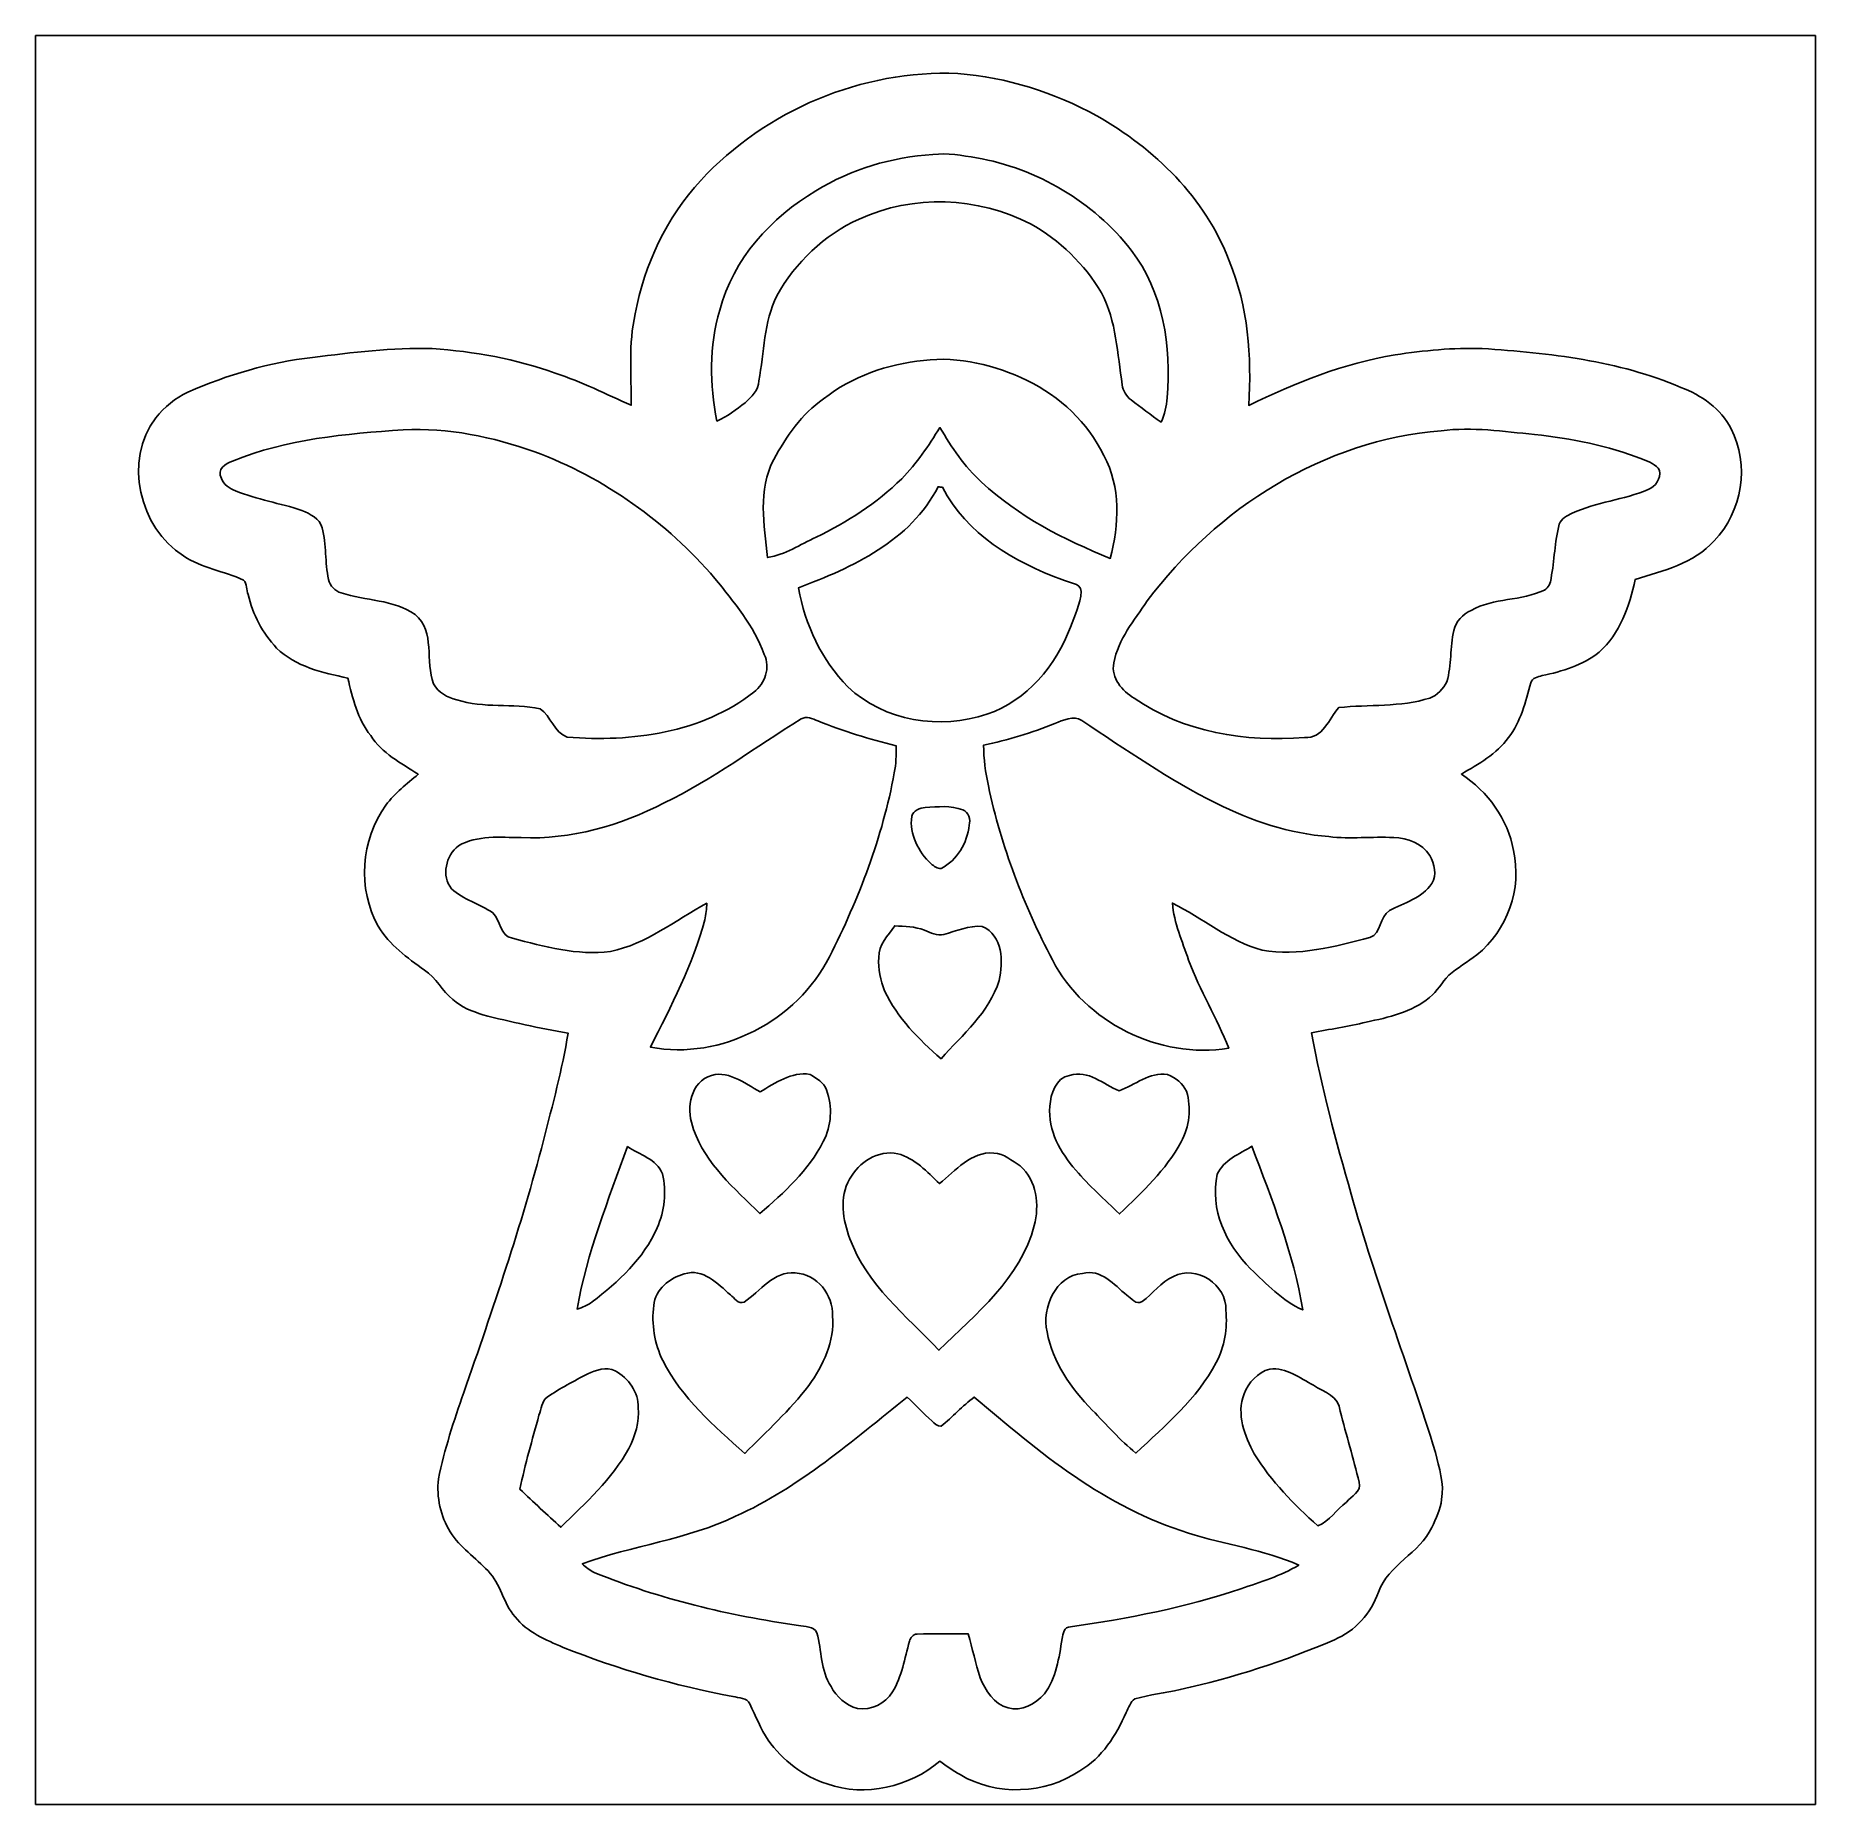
# Model space of a CAD drawing. Header units: centimetres. Extents: x -16.8 to 16.8, y -16.7 to 16.7.
import ezdxf

# ---------------------------------------------------------------- set-up
doc = ezdxf.new("R2010")
doc.units = ezdxf.units.CM
doc.header["$MEASUREMENT"] = 0
doc.layers.add('Layer 1', color=7, linetype='Continuous')

msp = doc.modelspace()

# ---------------------------------------------------------------- linework, layer by layer
at = {"layer": 'Layer 1', "color": 7}
for points, knots in [([(-16.77458, 16.66875), (-16.77458, 16.66875), (16.77458, 16.66875), (16.77458, 16.66875), (16.77458, 16.66875), (16.77458, 16.66875), (16.77458, -16.66875), (16.77458, -16.66875), (16.77458, -16.66875), (16.77458, -16.66875), (-16.77458, -16.66875), (-16.77458, -16.66875), (-16.77458, -16.66875), (-16.77458, -16.66875), (-16.77458, 16.66875), (-16.77458, 16.66875), (-16.77458, 16.66875), (-16.77458, 16.66875), (-16.77458, 16.66875), (-16.77458, 16.66875)], [0, 0, 0, 0, 0.16666667, 0.16666667, 0.16666667, 0.16666667, 0.33333333, 0.33333333, 0.33333333, 0.33333333, 0.5, 0.5, 0.5, 0.5, 0.66666667, 0.66666667, 0.66666667, 0.66666667, 1, 1, 1, 1]), ([(-4.2358, 13.9379), (-4.87821, 13.24151), (-5.30013, 12.35675), (-5.47017, 11.42718), (-5.47017, 11.42718), (-5.60317, 10.86167), (-5.54426, 10.27712), (-5.54531, 9.70245), (-5.54531, 9.70245), (-6.02192, 9.90565), (-6.483, 10.14765), (-6.97794, 10.30499), (-6.97794, 10.30499), (-7.72231, 10.57663), (-8.50865, 10.71316), (-9.29675, 10.77101), (-9.29675, 10.77101), (-10.0517, 10.78583), (-10.80453, 10.69799), (-11.55241, 10.60309), (-11.55241, 10.60309), (-12.36345, 10.50819), (-13.15649, 10.2803), (-13.90191, 9.94833), (-13.90191, 9.94833), (-14.1411, 9.84179), (-14.34536, 9.66646), (-14.51116, 9.46573), (-14.51116, 9.46573), (-15.12041, 8.66352), (-14.82125, 7.38964), (-13.98658, 6.864), (-13.98658, 6.864), (-13.64756, 6.62693), (-13.22282, 6.5786), (-12.85487, 6.40503), (-12.85487, 6.40503), (-12.78255, 6.34048), (-12.81042, 6.21418), (-12.76526, 6.13763), (-12.76526, 6.13763), (-12.6873, 5.75945), (-12.49468, 5.40597), (-12.23045, 5.12621), (-12.23045, 5.12621), (-11.87062, 4.77132), (-11.36509, 4.66196), (-10.88954, 4.55965), (-10.88954, 4.55965), (-10.79712, 4.18147), (-10.70681, 3.78813), (-10.45845, 3.47592), (-10.45845, 3.47592), (-10.24749, 3.14149), (-9.88378, 2.95769), (-9.56239, 2.74779), (-9.56239, 2.74779), (-9.77759, 2.56716), (-10.00372, 2.3936), (-10.17164, 2.16535), (-10.17164, 2.16535), (-10.64719, 1.51483), (-10.71316, 0.5842), (-10.31416, -0.11924), (-10.31416, -0.11924), (-10.10849, -0.47343), (-9.76912, -0.71085), (-9.44386, -0.94544), (-9.44386, -0.94544), (-9.22161, -1.0855), (-9.11578, -1.34267), (-8.90693, -1.49825), (-8.90693, -1.49825), (-8.7503, -1.64289), (-8.54675, -1.71979), (-8.34708, -1.7847), (-8.34708, -1.7847), (-7.81614, -1.92229), (-7.27886, -2.03764), (-6.73876, -2.13289), (-6.73876, -2.13289), (-6.84742, -2.81693), (-7.03016, -3.48686), (-7.2009, -4.15749), (-7.2009, -4.15749), (-7.61788, -5.76509), (-8.15904, -7.33637), (-8.70162, -8.90482), (-8.70162, -8.90482), (-8.89388, -9.43786), (-9.06533, -9.97973), (-9.18245, -10.53465), (-9.18245, -10.53465), (-9.21844, -10.87896), (-9.14329, -11.23809), (-8.95809, -11.53231), (-8.95809, -11.53231), (-8.77253, -11.82441), (-8.48254, -12.02196), (-8.24618, -12.26891), (-8.24618, -12.26891), (-8.00488, -12.51021), (-7.96008, -12.87886), (-7.73642, -13.13392), (-7.73642, -13.13392), (-7.51064, -13.42531), (-7.1568, -13.56395), (-6.83013, -13.70965), (-6.83013, -13.70965), (-5.79649, -14.12064), (-4.72334, -14.43179), (-3.62938, -14.63357), (-3.62938, -14.63357), (-3.52002, -14.66391), (-3.36691, -14.65439), (-3.31435, -14.77574), (-3.31435, -14.77574), (-3.19828, -15.00187), (-3.11079, -15.24423), (-2.9658, -15.45519), (-2.9658, -15.45519), (-2.69064, -15.83443), (-2.30717, -16.15052), (-1.85138, -16.28069), (-1.85138, -16.28069), (-1.13171, -16.53928), (-0.30727, -16.3389), (0.27058, -15.85524), (0.27058, -15.85524), (0.39511, -15.94203), (0.51929, -16.02952), (0.65087, -16.10642), (0.65087, -16.10642), (1.33456, -16.516), (2.25319, -16.48001), (2.91112, -16.0341), (2.91112, -16.0341), (3.32493, -15.78892), (3.59692, -15.36841), (3.78213, -14.93485), (3.78213, -14.93485), (3.83046, -14.84842), (3.85763, -14.73518), (3.94794, -14.68085), (3.94794, -14.68085), (4.22839, -14.60182), (4.51873, -14.56725), (4.80307, -14.50375), (4.80307, -14.50375), (5.79755, -14.2815), (6.77404, -13.97141), (7.70855, -13.56431), (7.70855, -13.56431), (8.09907, -13.40026), (8.39893, -13.06654), (8.53863, -12.6686), (8.53863, -12.6686), (8.72314, -12.14684), (9.31439, -11.94012), (9.54299, -11.44799), (9.54299, -11.44799), (9.62484, -11.28113), (9.70844, -11.10791), (9.72855, -10.92129), (9.72855, -10.92129), (9.78394, -10.61967), (9.67846, -10.32369), (9.61284, -10.03371), (9.61284, -10.03371), (9.1059, -8.40458), (8.47972, -6.8139), (8.02569, -5.16819), (8.02569, -5.16819), (7.73501, -4.1656), (7.46725, -3.15454), (7.27569, -2.12796), (7.27569, -2.12796), (7.61965, -2.05952), (7.96678, -2.00625), (8.30862, -1.92511), (8.30862, -1.92511), (8.72596, -1.8348), (9.16728, -1.74272), (9.50172, -1.45803), (9.50172, -1.45803), (9.64918, -1.34549), (9.7349, -1.1744), (9.8619, -1.04211), (9.8619, -1.04211), (10.02947, -0.90099), (10.21927, -0.78952), (10.39213, -0.65511), (10.39213, -0.65511), (10.96927, -0.19756), (11.24973, 0.59161), (11.08216, 1.30986), (11.08216, 1.30986), (10.97844, 1.90288), (10.59956, 2.42006), (10.10179, 2.74955), (10.10179, 2.74955), (10.42494, 2.94005), (10.76537, 3.12737), (10.98867, 3.43958), (10.98867, 3.43958), (11.22751, 3.73733), (11.30653, 4.11551), (11.4113, 4.47252), (11.4113, 4.47252), (11.43388, 4.56671), (11.54571, 4.5787), (11.62297, 4.60516), (11.62297, 4.60516), (12.00256, 4.6863), (12.38885, 4.80166), (12.69824, 5.04613), (12.69824, 5.04613), (13.08876, 5.39926), (13.27503, 5.91538), (13.37874, 6.41914), (13.37874, 6.41914), (13.90368, 6.58177), (14.48541, 6.71795), (14.86429, 7.14939), (14.86429, 7.14939), (15.39699, 7.69479), (15.5388, 8.58097), (15.18602, 9.25936), (15.18602, 9.25936), (14.99376, 9.63683), (14.62546, 9.8933), (14.23635, 10.03935), (14.23635, 10.03935), (13.05701, 10.54523), (11.76373, 10.68529), (10.49549, 10.77066), (10.49549, 10.77066), (9.94551, 10.78759), (9.39588, 10.73573), (8.85331, 10.65071), (8.85331, 10.65071), (7.8867, 10.48985), (6.96912, 10.12684), (6.09282, 9.69892), (6.09282, 9.69892), (6.14962, 10.61896), (6.08506, 11.56652), (5.72276, 12.42448), (5.72276, 12.42448), (5.2772, 13.61052), (4.31518, 14.53903), (3.23074, 15.15674), (3.23074, 15.15674), (2.42499, 15.59701), (1.52964, 15.88452), (0.61172, 15.95332), (0.61172, 15.95332), (-1.19309, 16.03163), (-3.01272, 15.26399), (-4.2358, 13.9379)], [0, 0, 0, 0, 0.01515152, 0.01515152, 0.01515152, 0.01515152, 0.03030303, 0.03030303, 0.03030303, 0.03030303, 0.04545455, 0.04545455, 0.04545455, 0.04545455, 0.06060606, 0.06060606, 0.06060606, 0.06060606, 0.07575758, 0.07575758, 0.07575758, 0.07575758, 0.09090909, 0.09090909, 0.09090909, 0.09090909, 0.10606061, 0.10606061, 0.10606061, 0.10606061, 0.12121212, 0.12121212, 0.12121212, 0.12121212, 0.13636364, 0.13636364, 0.13636364, 0.13636364, 0.15151515, 0.15151515, 0.15151515, 0.15151515, 0.16666667, 0.16666667, 0.16666667, 0.16666667, 0.18181818, 0.18181818, 0.18181818, 0.18181818, 0.1969697, 0.1969697, 0.1969697, 0.1969697, 0.21212121, 0.21212121, 0.21212121, 0.21212121, 0.22727273, 0.22727273, 0.22727273, 0.22727273, 0.24242424, 0.24242424, 0.24242424, 0.24242424, 0.25757576, 0.25757576, 0.25757576, 0.25757576, 0.27272727, 0.27272727, 0.27272727, 0.27272727, 0.28787879, 0.28787879, 0.28787879, 0.28787879, 0.3030303, 0.3030303, 0.3030303, 0.3030303, 0.31818182, 0.31818182, 0.31818182, 0.31818182, 0.33333333, 0.33333333, 0.33333333, 0.33333333, 0.34848485, 0.34848485, 0.34848485, 0.34848485, 0.36363636, 0.36363636, 0.36363636, 0.36363636, 0.37878788, 0.37878788, 0.37878788, 0.37878788, 0.39393939, 0.39393939, 0.39393939, 0.39393939, 0.40909091, 0.40909091, 0.40909091, 0.40909091, 0.42424242, 0.42424242, 0.42424242, 0.42424242, 0.43939394, 0.43939394, 0.43939394, 0.43939394, 0.45454545, 0.45454545, 0.45454545, 0.45454545, 0.46969697, 0.46969697, 0.46969697, 0.46969697, 0.48484848, 0.48484848, 0.48484848, 0.48484848, 0.5, 0.5, 0.5, 0.5, 0.51515152, 0.51515152, 0.51515152, 0.51515152, 0.53030303, 0.53030303, 0.53030303, 0.53030303, 0.54545455, 0.54545455, 0.54545455, 0.54545455, 0.56060606, 0.56060606, 0.56060606, 0.56060606, 0.57575758, 0.57575758, 0.57575758, 0.57575758, 0.59090909, 0.59090909, 0.59090909, 0.59090909, 0.60606061, 0.60606061, 0.60606061, 0.60606061, 0.62121212, 0.62121212, 0.62121212, 0.62121212, 0.63636364, 0.63636364, 0.63636364, 0.63636364, 0.65151515, 0.65151515, 0.65151515, 0.65151515, 0.66666667, 0.66666667, 0.66666667, 0.66666667, 0.68181818, 0.68181818, 0.68181818, 0.68181818, 0.6969697, 0.6969697, 0.6969697, 0.6969697, 0.71212121, 0.71212121, 0.71212121, 0.71212121, 0.72727273, 0.72727273, 0.72727273, 0.72727273, 0.74242424, 0.74242424, 0.74242424, 0.74242424, 0.75757576, 0.75757576, 0.75757576, 0.75757576, 0.77272727, 0.77272727, 0.77272727, 0.77272727, 0.78787879, 0.78787879, 0.78787879, 0.78787879, 0.8030303, 0.8030303, 0.8030303, 0.8030303, 0.81818182, 0.81818182, 0.81818182, 0.81818182, 0.83333333, 0.83333333, 0.83333333, 0.83333333, 0.84848485, 0.84848485, 0.84848485, 0.84848485, 0.86363636, 0.86363636, 0.86363636, 0.86363636, 0.87878788, 0.87878788, 0.87878788, 0.87878788, 0.89393939, 0.89393939, 0.89393939, 0.89393939, 0.90909091, 0.90909091, 0.90909091, 0.90909091, 0.92424242, 0.92424242, 0.92424242, 0.92424242, 0.93939394, 0.93939394, 0.93939394, 0.93939394, 0.95454545, 0.95454545, 0.95454545, 0.95454545, 0.96969697, 0.96969697, 0.96969697, 0.96969697, 1, 1, 1, 1]), ([(0.13935, 14.42932), (0.41416, 14.45895), (0.68933, 14.41168), (0.9592, 14.36582), (0.9592, 14.36582), (2.10079, 14.16861), (3.16371, 13.5382), (3.87844, 12.62662), (3.87844, 12.62662), (4.47534, 11.83958), (4.64009, 10.8077), (4.55789, 9.84285), (4.55789, 9.84285), (4.54554, 9.6841), (4.50709, 9.52817), (4.44077, 9.38354), (4.44077, 9.38354), (4.2478, 9.51759), (4.06294, 9.66258), (3.87456, 9.80299), (3.87456, 9.80299), (3.78354, 9.87072), (3.72251, 9.97409), (3.70875, 10.08697), (3.70875, 10.08697), (3.61491, 10.67012), (3.59939, 11.2843), (3.31964, 11.81806), (3.31964, 11.81806), (2.99579, 12.36027), (2.53083, 12.81747), (1.97732, 13.12227), (1.97732, 13.12227), (0.98672, 13.62463), (-0.23848, 13.68566), (-1.25095, 13.20835), (-1.25095, 13.20835), (-1.91064, 12.91555), (-2.4511, 12.39132), (-2.80388, 11.76514), (-2.80388, 11.76514), (-3.04729, 11.26596), (-3.04341, 10.69763), (-3.14008, 10.16141), (-3.14008, 10.16141), (-3.14784, 9.98502), (-3.27695, 9.85837), (-3.40043, 9.75007), (-3.40043, 9.75007), (-3.56694, 9.6199), (-3.73733, 9.48972), (-3.93241, 9.4047), (-3.93241, 9.4047), (-4.06471, 10.09297), (-4.08869, 10.81793), (-3.87562, 11.49315), (-3.87562, 11.49315), (-3.62726, 12.45729), (-2.90971, 13.2461), (-2.06446, 13.7414), (-2.06446, 13.7414), (-1.40406, 14.15486), (-0.63535, 14.37781), (0.13935, 14.42932)], [0, 0, 0, 0, 0.05882353, 0.05882353, 0.05882353, 0.05882353, 0.11764706, 0.11764706, 0.11764706, 0.11764706, 0.17647059, 0.17647059, 0.17647059, 0.17647059, 0.23529412, 0.23529412, 0.23529412, 0.23529412, 0.29411765, 0.29411765, 0.29411765, 0.29411765, 0.35294118, 0.35294118, 0.35294118, 0.35294118, 0.41176471, 0.41176471, 0.41176471, 0.41176471, 0.47058824, 0.47058824, 0.47058824, 0.47058824, 0.52941176, 0.52941176, 0.52941176, 0.52941176, 0.58823529, 0.58823529, 0.58823529, 0.58823529, 0.64705882, 0.64705882, 0.64705882, 0.64705882, 0.70588235, 0.70588235, 0.70588235, 0.70588235, 0.76470588, 0.76470588, 0.76470588, 0.76470588, 0.82352941, 0.82352941, 0.82352941, 0.82352941, 0.88235294, 0.88235294, 0.88235294, 0.88235294, 1, 1, 1, 1]), ([(-0.03739, 10.54664), (0.63359, 10.62955), (1.31092, 10.45951), (1.91347, 10.16917), (1.91347, 10.16917), (2.53083, 9.87107), (3.06035, 9.37719), (3.36056, 8.75665), (3.36056, 8.75665), (3.68582, 8.16539), (3.64772, 7.44784), (3.48298, 6.81496), (3.48298, 6.81496), (2.61056, 7.17021), (1.74943, 7.60412), (1.05728, 8.25465), (1.05728, 8.25465), (0.73272, 8.54287), (0.49142, 8.90976), (0.27234, 9.28088), (0.27234, 9.28088), (0.05786, 8.94115), (-0.16475, 8.60284), (-0.44873, 8.31568), (-0.44873, 8.31568), (-0.91616, 7.85495), (-1.47567, 7.50076), (-2.06375, 7.21395), (-2.06375, 7.21395), (-2.3622, 7.07602), (-2.64619, 6.88269), (-2.97744, 6.83189), (-2.97744, 6.83189), (-3.04694, 7.44573), (-3.16195, 8.10436), (-2.86173, 8.67798), (-2.86173, 8.67798), (-2.62573, 9.11225), (-2.33363, 9.53805), (-1.92088, 9.82274), (-1.92088, 9.82274), (-1.38359, 10.24643), (-0.71332, 10.47644), (-0.03739, 10.54664)], [0, 0, 0, 0, 0.08333333, 0.08333333, 0.08333333, 0.08333333, 0.16666667, 0.16666667, 0.16666667, 0.16666667, 0.25, 0.25, 0.25, 0.25, 0.33333333, 0.33333333, 0.33333333, 0.33333333, 0.41666667, 0.41666667, 0.41666667, 0.41666667, 0.5, 0.5, 0.5, 0.5, 0.58333333, 0.58333333, 0.58333333, 0.58333333, 0.66666667, 0.66666667, 0.66666667, 0.66666667, 0.75, 0.75, 0.75, 0.75, 0.83333333, 0.83333333, 0.83333333, 0.83333333, 1, 1, 1, 1]), ([(-9.84391, 9.2396), (-8.99971, 9.2837), (-8.15763, 9.10308), (-7.36424, 8.82474), (-7.36424, 8.82474), (-6.05402, 8.33755), (-4.87786, 7.499), (-3.96981, 6.43784), (-3.96981, 6.43784), (-3.61421, 5.9944), (-3.23462, 5.54531), (-3.03883, 5.0038), (-3.03883, 5.0038), (-2.91888, 4.75227), (-3.02472, 4.45911), (-3.23674, 4.29613), (-3.23674, 4.29613), (-4.21711, 3.51931), (-5.54143, 3.35139), (-6.75287, 3.44629), (-6.75287, 3.44629), (-7.00158, 3.53483), (-7.05944, 3.84316), (-7.26616, 3.98251), (-7.26616, 3.98251), (-7.78334, 4.08834), (-8.32732, 3.98462), (-8.83532, 4.14973), (-8.83532, 4.14973), (-9.011, 4.18888), (-9.18316, 4.28978), (-9.27241, 4.44994), (-9.27241, 4.44994), (-9.43963, 4.87221), (-9.23184, 5.43525), (-9.62201, 5.75804), (-9.62201, 5.75804), (-10.02947, 6.04555), (-10.55723, 6.01239), (-11.01408, 6.16585), (-11.01408, 6.16585), (-11.1319, 6.19936), (-11.22398, 6.29885), (-11.2522, 6.41738), (-11.2522, 6.41738), (-11.32346, 6.73806), (-11.28713, 7.07425), (-11.37532, 7.39211), (-11.37532, 7.39211), (-11.41801, 7.56991), (-11.60039, 7.6521), (-11.75314, 7.71948), (-11.75314, 7.71948), (-12.16625, 7.85671), (-12.60122, 7.92339), (-13.00621, 8.08672), (-13.00621, 8.08672), (-13.11557, 8.13223), (-13.23481, 8.19997), (-13.26868, 8.32203), (-13.26868, 8.32203), (-13.36746, 8.50547), (-13.19142, 8.59719), (-13.05983, 8.65011), (-13.05983, 8.65011), (-12.04172, 9.06745), (-10.93011, 9.16164), (-9.84391, 9.2396)], [0, 0, 0, 0, 0.05555556, 0.05555556, 0.05555556, 0.05555556, 0.11111111, 0.11111111, 0.11111111, 0.11111111, 0.16666667, 0.16666667, 0.16666667, 0.16666667, 0.22222222, 0.22222222, 0.22222222, 0.22222222, 0.27777778, 0.27777778, 0.27777778, 0.27777778, 0.33333333, 0.33333333, 0.33333333, 0.33333333, 0.38888889, 0.38888889, 0.38888889, 0.38888889, 0.44444444, 0.44444444, 0.44444444, 0.44444444, 0.5, 0.5, 0.5, 0.5, 0.55555556, 0.55555556, 0.55555556, 0.55555556, 0.61111111, 0.61111111, 0.61111111, 0.61111111, 0.66666667, 0.66666667, 0.66666667, 0.66666667, 0.72222222, 0.72222222, 0.72222222, 0.72222222, 0.77777778, 0.77777778, 0.77777778, 0.77777778, 0.83333333, 0.83333333, 0.83333333, 0.83333333, 0.88888889, 0.88888889, 0.88888889, 0.88888889, 1, 1, 1, 1]), ([(9.72044, 9.22055), (10.30817, 9.29816), (10.8966, 9.20785), (11.48151, 9.1507), (11.48151, 9.1507), (12.17436, 9.07344), (12.86686, 8.94151), (13.51668, 8.68327), (13.51668, 8.68327), (13.63239, 8.63247), (13.7735, 8.59261), (13.83736, 8.47372), (13.83736, 8.47372), (13.86805, 8.32344), (13.76045, 8.16716), (13.62251, 8.11142), (13.62251, 8.11142), (13.15967, 7.91951), (12.64708, 7.87788), (12.19059, 7.66727), (12.19059, 7.66727), (12.0964, 7.61965), (11.98386, 7.56673), (11.94541, 7.45984), (11.94541, 7.45984), (11.85898, 7.12541), (11.85616, 6.77721), (11.7916, 6.43925), (11.7916, 6.43925), (11.78525, 6.35176), (11.74362, 6.26463), (11.66812, 6.21877), (11.66812, 6.21877), (11.22962, 6.01133), (10.71174, 6.07236), (10.28347, 5.83636), (10.28347, 5.83636), (10.13001, 5.76298), (9.99278, 5.62822), (9.95856, 5.45677), (9.95856, 5.45677), (9.88907, 5.13856), (9.91658, 4.80554), (9.82945, 4.49086), (9.82945, 4.49086), (9.75607, 4.3621), (9.65129, 4.23263), (9.50666, 4.18324), (9.50666, 4.18324), (8.95174, 4.0072), (8.36013, 4.06541), (7.78827, 4.00226), (7.78827, 4.00226), (7.60448, 3.79518), (7.48806, 3.40713), (7.1434, 3.4417), (7.1434, 3.4417), (6.03779, 3.3461), (4.85951, 3.53589), (3.93382, 4.18042), (3.93382, 4.18042), (3.70769, 4.32012), (3.49215, 4.55859), (3.54965, 4.84611), (3.54965, 4.84611), (3.63432, 5.29061), (3.93206, 5.6515), (4.18077, 6.01557), (4.18077, 6.01557), (5.49204, 7.7664), (7.51381, 9.04734), (9.72044, 9.22055)], [0, 0, 0, 0, 0.05263158, 0.05263158, 0.05263158, 0.05263158, 0.10526316, 0.10526316, 0.10526316, 0.10526316, 0.15789474, 0.15789474, 0.15789474, 0.15789474, 0.21052632, 0.21052632, 0.21052632, 0.21052632, 0.26315789, 0.26315789, 0.26315789, 0.26315789, 0.31578947, 0.31578947, 0.31578947, 0.31578947, 0.36842105, 0.36842105, 0.36842105, 0.36842105, 0.42105263, 0.42105263, 0.42105263, 0.42105263, 0.47368421, 0.47368421, 0.47368421, 0.47368421, 0.52631579, 0.52631579, 0.52631579, 0.52631579, 0.57894737, 0.57894737, 0.57894737, 0.57894737, 0.63157895, 0.63157895, 0.63157895, 0.63157895, 0.68421053, 0.68421053, 0.68421053, 0.68421053, 0.73684211, 0.73684211, 0.73684211, 0.73684211, 0.78947368, 0.78947368, 0.78947368, 0.78947368, 0.84210526, 0.84210526, 0.84210526, 0.84210526, 0.89473684, 0.89473684, 0.89473684, 0.89473684, 1, 1, 1, 1]), ([(0.23848, 8.16434), (0.25823, 8.16257), (0.2981, 8.15869), (0.31821, 8.15693), (0.31821, 8.15693), (0.768, 7.27392), (1.66864, 6.74546), (2.57034, 6.41844), (2.57034, 6.41844), (2.68464, 6.34965), (2.92594, 6.36764), (2.93476, 6.18913), (2.93476, 6.18913), (2.91994, 5.95559), (2.80952, 5.74005), (2.73297, 5.52168), (2.73297, 5.52168), (2.45957, 4.79496), (1.9117, 4.13173), (1.15888, 3.88056), (1.15888, 3.88056), (0.27975, 3.58493), (-0.77999, 3.73909), (-1.46156, 4.39491), (-1.46156, 4.39491), (-1.96533, 4.89444), (-2.26624, 5.56895), (-2.39677, 6.26004), (-2.39677, 6.26004), (-1.37866, 6.64351), (-0.28328, 7.14692), (0.23848, 8.16434)], [0, 0, 0, 0, 0.11111111, 0.11111111, 0.11111111, 0.11111111, 0.22222222, 0.22222222, 0.22222222, 0.22222222, 0.33333333, 0.33333333, 0.33333333, 0.33333333, 0.44444444, 0.44444444, 0.44444444, 0.44444444, 0.55555556, 0.55555556, 0.55555556, 0.55555556, 0.66666667, 0.66666667, 0.66666667, 0.66666667, 0.77777778, 0.77777778, 0.77777778, 0.77777778, 1, 1, 1, 1]), ([(-2.34139, 3.78848), (-2.24367, 3.85374), (-2.12866, 3.78778), (-2.03129, 3.75532), (-2.03129, 3.75532), (-1.55293, 3.55494), (-1.05445, 3.40819), (-0.55174, 3.28119), (-0.55174, 3.28119), (-0.54963, 3.1115), (-0.55421, 2.94076), (-0.58808, 2.77389), (-0.58808, 2.77389), (-0.80998, 1.56175), (-1.25765, 0.40217), (-1.80975, -0.69568), (-1.80975, -0.69568), (-2.42464, -1.89653), (-3.84881, -2.65218), (-5.18583, -2.39642), (-5.18583, -2.39642), (-4.79213, -1.62031), (-4.38538, -0.84138), (-4.16066, 0.00423), (-4.16066, 0.00423), (-4.13385, 0.10619), (-4.12574, 0.21131), (-4.12327, 0.31644), (-4.12327, 0.31644), (-4.71911, -0.00247), (-5.25992, -0.45861), (-5.93831, -0.59161), (-5.93831, -0.59161), (-6.56519, -0.67416), (-7.18538, -0.50094), (-7.78651, -0.34537), (-7.78651, -0.34537), (-8.02111, -0.29633), (-8.01546, -0.01341), (-8.15269, 0.13582), (-8.15269, 0.13582), (-8.40564, 0.30021), (-8.71079, 0.38135), (-8.93551, 0.58879), (-8.93551, 0.58879), (-9.12954, 0.82868), (-9.04169, 1.21673), (-8.80533, 1.39665), (-8.80533, 1.39665), (-8.44691, 1.60549), (-8.01899, 1.55716), (-7.62282, 1.55187), (-7.62282, 1.55187), (-6.68373, 1.51306), (-5.75592, 1.78047), (-4.92619, 2.20733), (-4.92619, 2.20733), (-4.01108, 2.64231), (-3.20463, 3.26496), (-2.34139, 3.78848)], [0, 0, 0, 0, 0.0625, 0.0625, 0.0625, 0.0625, 0.125, 0.125, 0.125, 0.125, 0.1875, 0.1875, 0.1875, 0.1875, 0.25, 0.25, 0.25, 0.25, 0.3125, 0.3125, 0.3125, 0.3125, 0.375, 0.375, 0.375, 0.375, 0.4375, 0.4375, 0.4375, 0.4375, 0.5, 0.5, 0.5, 0.5, 0.5625, 0.5625, 0.5625, 0.5625, 0.625, 0.625, 0.625, 0.625, 0.6875, 0.6875, 0.6875, 0.6875, 0.75, 0.75, 0.75, 0.75, 0.8125, 0.8125, 0.8125, 0.8125, 0.875, 0.875, 0.875, 0.875, 1, 1, 1, 1]), ([(2.43875, 3.70664), (2.59115, 3.76096), (2.79047, 3.86786), (2.94428, 3.75885), (2.94428, 3.75885), (3.77402, 3.21592), (4.58893, 2.6416), (5.4797, 2.20028), (5.4797, 2.20028), (6.14257, 1.8669), (6.85976, 1.62666), (7.60342, 1.57127), (7.60342, 1.57127), (8.00982, 1.52435), (8.41869, 1.57233), (8.82579, 1.5554), (8.82579, 1.5554), (9.08367, 1.54552), (9.36096, 1.44074), (9.50771, 1.21814), (9.50771, 1.21814), (9.58321, 1.05728), (9.65094, 0.84984), (9.54123, 0.68933), (9.54123, 0.68933), (9.36554, 0.40499), (9.017, 0.33161), (8.74466, 0.17639), (8.74466, 0.17639), (8.55027, 0.06315), (8.6039, -0.25823), (8.37777, -0.3302), (8.37777, -0.3302), (7.71772, -0.49883), (7.0291, -0.69039), (6.34436, -0.56833), (6.34436, -0.56833), (5.72311, -0.39511), (5.22252, 0.03316), (4.65384, 0.31785), (4.65384, 0.31785), (4.68418, -0.05574), (4.83976, -0.40393), (4.9597, -0.75494), (4.9597, -0.75494), (5.16608, -1.32997), (5.49592, -1.84926), (5.71676, -2.41759), (5.71676, -2.41759), (4.40549, -2.62855), (3.00708, -1.92793), (2.39113, -0.75283), (2.39113, -0.75283), (1.84926, 0.28152), (1.42875, 1.38324), (1.18498, 2.52659), (1.18498, 2.52659), (1.13065, 2.77918), (1.09855, 3.03706), (1.09396, 3.29565), (1.09396, 3.29565), (1.55399, 3.38914), (2.00448, 3.52672), (2.43875, 3.70664)], [0, 0, 0, 0, 0.05882353, 0.05882353, 0.05882353, 0.05882353, 0.11764706, 0.11764706, 0.11764706, 0.11764706, 0.17647059, 0.17647059, 0.17647059, 0.17647059, 0.23529412, 0.23529412, 0.23529412, 0.23529412, 0.29411765, 0.29411765, 0.29411765, 0.29411765, 0.35294118, 0.35294118, 0.35294118, 0.35294118, 0.41176471, 0.41176471, 0.41176471, 0.41176471, 0.47058824, 0.47058824, 0.47058824, 0.47058824, 0.52941176, 0.52941176, 0.52941176, 0.52941176, 0.58823529, 0.58823529, 0.58823529, 0.58823529, 0.64705882, 0.64705882, 0.64705882, 0.64705882, 0.70588235, 0.70588235, 0.70588235, 0.70588235, 0.76470588, 0.76470588, 0.76470588, 0.76470588, 0.82352941, 0.82352941, 0.82352941, 0.82352941, 0.88235294, 0.88235294, 0.88235294, 0.88235294, 1, 1, 1, 1]), ([(-0.00318, 2.11984), (0.2286, 2.13184), (0.47942, 2.16711), (0.70097, 2.0761), (0.70097, 2.0761), (0.81315, 2.03482), (0.85161, 1.89442), (0.8255, 1.78541), (0.8255, 1.78541), (0.78811, 1.45239), (0.59619, 1.12854), (0.29598, 0.97014), (0.29598, 0.97014), (0.22154, 0.96344), (0.15981, 1.01353), (0.10654, 1.05798), (0.10654, 1.05798), (-0.13829, 1.28376), (-0.30445, 1.61537), (-0.26, 1.95439), (-0.26, 1.95439), (-0.22966, 2.06446), (-0.10689, 2.11067), (-0.00318, 2.11984)], [0, 0, 0, 0, 0.14285714, 0.14285714, 0.14285714, 0.14285714, 0.28571429, 0.28571429, 0.28571429, 0.28571429, 0.42857143, 0.42857143, 0.42857143, 0.42857143, 0.57142857, 0.57142857, 0.57142857, 0.57142857, 0.71428571, 0.71428571, 0.71428571, 0.71428571, 1, 1, 1, 1]), ([(-0.58067, -0.1083), (-0.39335, -0.127), (-0.19509, -0.11712), (-0.01834, -0.19473), (-0.01834, -0.19473), (0.09807, -0.23319), (0.21766, -0.31115), (0.34431, -0.27129), (0.34431, -0.27129), (0.58279, -0.20779), (0.81774, -0.1016), (1.07068, -0.11994), (1.07068, -0.11994), (1.45556, -0.29669), (1.47214, -0.78387), (1.38677, -1.14124), (1.38677, -1.14124), (1.20086, -1.7466), (0.69779, -2.15759), (0.29245, -2.61655), (0.29245, -2.61655), (-0.12665, -2.25002), (-0.52846, -1.84468), (-0.77223, -1.33632), (-0.77223, -1.33632), (-0.8449, -1.13559), (-0.90205, -0.92357), (-0.87983, -0.70803), (-0.87983, -0.70803), (-0.88406, -0.46814), (-0.70767, -0.29139), (-0.58067, -0.1083)], [0, 0, 0, 0, 0.11111111, 0.11111111, 0.11111111, 0.11111111, 0.22222222, 0.22222222, 0.22222222, 0.22222222, 0.33333333, 0.33333333, 0.33333333, 0.33333333, 0.44444444, 0.44444444, 0.44444444, 0.44444444, 0.55555556, 0.55555556, 0.55555556, 0.55555556, 0.66666667, 0.66666667, 0.66666667, 0.66666667, 0.77777778, 0.77777778, 0.77777778, 0.77777778, 1, 1, 1, 1]), ([(-4.10104, -2.95346), (-3.74191, -2.79823), (-3.41454, -3.0794), (-3.11679, -3.23709), (-3.11679, -3.23709), (-2.82787, -3.07093), (-2.53259, -2.85574), (-2.17558, -2.90936), (-2.17558, -2.90936), (-2.05669, -2.9845), (-1.91629, -3.06352), (-1.86443, -3.20393), (-1.86443, -3.20393), (-1.74978, -3.51931), (-1.772, -3.87703), (-1.92687, -4.17442), (-1.92687, -4.17442), (-2.20592, -4.71911), (-2.66347, -5.14033), (-3.12208, -5.53332), (-3.12208, -5.53332), (-3.59692, -5.05954), (-4.14761, -4.60199), (-4.37127, -3.94547), (-4.37127, -3.94547), (-4.50321, -3.60892), (-4.46687, -3.12843), (-4.10104, -2.95346)], [0, 0, 0, 0, 0.125, 0.125, 0.125, 0.125, 0.25, 0.25, 0.25, 0.25, 0.375, 0.375, 0.375, 0.375, 0.5, 0.5, 0.5, 0.5, 0.625, 0.625, 0.625, 0.625, 0.75, 0.75, 0.75, 0.75, 1, 1, 1, 1]), ([(2.71427, -2.9277), (3.07552, -2.81517), (3.34504, -3.10339), (3.65301, -3.21945), (3.65301, -3.21945), (3.95005, -3.11009), (4.22028, -2.85644), (4.56459, -2.91465), (4.56459, -2.91465), (4.71205, -2.96933), (4.85281, -3.08151), (4.91949, -3.22792), (4.91949, -3.22792), (5.0165, -3.54259), (4.9724, -3.89361), (4.81753, -4.18289), (4.81753, -4.18289), (4.53355, -4.71346), (4.08658, -5.12833), (3.65619, -5.53826), (3.65619, -5.53826), (3.37256, -5.27403), (3.09104, -5.00627), (2.83245, -4.71699), (2.83245, -4.71699), (2.54776, -4.38221), (2.29905, -3.97016), (2.34562, -3.51049), (2.34562, -3.51049), (2.35797, -3.27731), (2.45181, -2.97921), (2.71427, -2.9277)], [0, 0, 0, 0, 0.11111111, 0.11111111, 0.11111111, 0.11111111, 0.22222222, 0.22222222, 0.22222222, 0.22222222, 0.33333333, 0.33333333, 0.33333333, 0.33333333, 0.44444444, 0.44444444, 0.44444444, 0.44444444, 0.55555556, 0.55555556, 0.55555556, 0.55555556, 0.66666667, 0.66666667, 0.66666667, 0.66666667, 0.77777778, 0.77777778, 0.77777778, 0.77777778, 1, 1, 1, 1]), ([(-5.61763, -4.27143), (-5.39397, -4.41995), (-5.06518, -4.51026), (-4.95759, -4.7819), (-4.95759, -4.7819), (-4.88068, -5.12092), (-4.91772, -5.48675), (-5.05989, -5.80461), (-5.05989, -5.80461), (-5.31248, -6.38246), (-5.79049, -6.82061), (-6.28262, -7.19631), (-6.28262, -7.19631), (-6.36623, -7.26299), (-6.46712, -7.30144), (-6.56802, -7.33354), (-6.56802, -7.33354), (-6.38316, -6.27697), (-5.97853, -5.2765), (-5.61763, -4.27143)], [0, 0, 0, 0, 0.16666667, 0.16666667, 0.16666667, 0.16666667, 0.33333333, 0.33333333, 0.33333333, 0.33333333, 0.5, 0.5, 0.5, 0.5, 0.66666667, 0.66666667, 0.66666667, 0.66666667, 1, 1, 1, 1]), ([(-1.42946, -4.88491), (-1.26048, -4.56636), (-0.89112, -4.33141), (-0.52317, -4.40408), (-0.52317, -4.40408), (-0.19932, -4.49263), (0.02963, -4.74662), (0.26564, -4.96746), (0.26564, -4.96746), (0.56621, -4.72334), (0.86007, -4.35716), (1.28799, -4.39279), (1.28799, -4.39279), (1.47779, -4.40478), (1.63371, -4.53355), (1.7847, -4.63585), (1.7847, -4.63585), (2.09868, -4.90784), (2.15089, -5.37527), (2.04929, -5.7591), (2.04929, -5.7591), (1.79846, -6.75252), (0.94897, -7.41998), (0.25294, -8.10966), (0.25294, -8.10966), (-0.35666, -7.4609), (-1.10808, -6.87246), (-1.42452, -6.00957), (-1.42452, -6.00957), (-1.55716, -5.65644), (-1.63019, -5.22781), (-1.42946, -4.88491)], [0, 0, 0, 0, 0.11111111, 0.11111111, 0.11111111, 0.11111111, 0.22222222, 0.22222222, 0.22222222, 0.22222222, 0.33333333, 0.33333333, 0.33333333, 0.33333333, 0.44444444, 0.44444444, 0.44444444, 0.44444444, 0.55555556, 0.55555556, 0.55555556, 0.55555556, 0.66666667, 0.66666667, 0.66666667, 0.66666667, 0.77777778, 0.77777778, 0.77777778, 0.77777778, 1, 1, 1, 1]), ([(5.50051, -4.79213), (5.61657, -4.52437), (5.9182, -4.41219), (6.15174, -4.26438), (6.15174, -4.26438), (6.53344, -5.27085), (6.93596, -6.28191), (7.11129, -7.34942), (7.11129, -7.34942), (6.72712, -7.17515), (6.42549, -6.86223), (6.12846, -6.57154), (6.12846, -6.57154), (5.66667, -6.11787), (5.35129, -5.44548), (5.50051, -4.79213)], [0, 0, 0, 0, 0.2, 0.2, 0.2, 0.2, 0.4, 0.4, 0.4, 0.4, 0.6, 0.6, 0.6, 0.6, 1, 1, 1, 1]), ([(-4.5466, -6.66926), (-4.19171, -6.5592), (-3.91724, -6.85447), (-3.67877, -7.06543), (-3.67877, -7.06543), (-3.60327, -7.11553), (-3.52743, -7.25417), (-3.41877, -7.19984), (-3.41877, -7.19984), (-3.11221, -7.00334), (-2.86597, -6.60753), (-2.45533, -6.65304), (-2.45533, -6.65304), (-2.04258, -6.6675), (-1.73919, -7.06931), (-1.75119, -7.46266), (-1.75119, -7.46266), (-1.71591, -7.93926), (-1.92581, -8.39505), (-2.19851, -8.77288), (-2.19851, -8.77288), (-2.55799, -9.23819), (-2.99156, -9.63859), (-3.40642, -10.05276), (-3.40642, -10.05276), (-3.98992, -9.5377), (-4.58999, -9.00712), (-4.95335, -8.30545), (-4.95335, -8.30545), (-5.10575, -7.9816), (-5.17137, -7.61824), (-5.11986, -7.26299), (-5.11986, -7.26299), (-5.10046, -6.95854), (-4.81648, -6.74758), (-4.5466, -6.66926)], [0, 0, 0, 0, 0.1, 0.1, 0.1, 0.1, 0.2, 0.2, 0.2, 0.2, 0.3, 0.3, 0.3, 0.3, 0.4, 0.4, 0.4, 0.4, 0.5, 0.5, 0.5, 0.5, 0.6, 0.6, 0.6, 0.6, 0.7, 0.7, 0.7, 0.7, 0.8, 0.8, 0.8, 0.8, 1, 1, 1, 1]), ([(2.95981, -6.66362), (3.3087, -6.56766), (3.55388, -6.87352), (3.79377, -7.07143), (3.79377, -7.07143), (3.87809, -7.12576), (3.97193, -7.26652), (4.08305, -7.18785), (4.08305, -7.18785), (4.29225, -7.04638), (4.43583, -6.82131), (4.67395, -6.71901), (4.67395, -6.71901), (5.09799, -6.49041), (5.69242, -6.87564), (5.65961, -7.35577), (5.65961, -7.35577), (5.69736, -7.69232), (5.64268, -8.04157), (5.4797, -8.34002), (5.4797, -8.34002), (5.1241, -9.02547), (4.51767, -9.52571), (3.96663, -10.04782), (3.96663, -10.04782), (3.66642, -9.80511), (3.41489, -9.51124), (3.14466, -9.23749), (3.14466, -9.23749), (2.74285, -8.83109), (2.39889, -8.33402), (2.29235, -7.76358), (2.29235, -7.76358), (2.18722, -7.30956), (2.44722, -6.70207), (2.95981, -6.66362)], [0, 0, 0, 0, 0.1, 0.1, 0.1, 0.1, 0.2, 0.2, 0.2, 0.2, 0.3, 0.3, 0.3, 0.3, 0.4, 0.4, 0.4, 0.4, 0.5, 0.5, 0.5, 0.5, 0.6, 0.6, 0.6, 0.6, 0.7, 0.7, 0.7, 0.7, 0.8, 0.8, 0.8, 0.8, 1, 1, 1, 1]), ([(-6.36799, -8.55416), (-6.21065, -8.48219), (-6.01627, -8.41446), (-5.85047, -8.49595), (-5.85047, -8.49595), (-5.60211, -8.63318), (-5.40561, -8.89776), (-5.41408, -9.19092), (-5.41408, -9.19092), (-5.38515, -9.46079), (-5.47405, -9.72326), (-5.59364, -9.96139), (-5.59364, -9.96139), (-5.91185, -10.53994), (-6.40856, -10.9855), (-6.87317, -11.44411), (-6.87317, -11.44411), (-7.1314, -11.20704), (-7.39175, -10.97209), (-7.64399, -10.72868), (-7.64399, -10.72868), (-7.5498, -10.25701), (-7.41221, -9.79593), (-7.28627, -9.33238), (-7.28627, -9.33238), (-7.23265, -9.22338), (-7.24076, -9.06815), (-7.13246, -8.99266), (-7.13246, -8.99266), (-6.88869, -8.82826), (-6.62799, -8.69068), (-6.36799, -8.55416)], [0, 0, 0, 0, 0.11111111, 0.11111111, 0.11111111, 0.11111111, 0.22222222, 0.22222222, 0.22222222, 0.22222222, 0.33333333, 0.33333333, 0.33333333, 0.33333333, 0.44444444, 0.44444444, 0.44444444, 0.44444444, 0.55555556, 0.55555556, 0.55555556, 0.55555556, 0.66666667, 0.66666667, 0.66666667, 0.66666667, 0.77777778, 0.77777778, 0.77777778, 0.77777778, 1, 1, 1, 1]), ([(6.48864, -8.46561), (6.79944, -8.42327), (7.05626, -8.63671), (7.31485, -8.7697), (7.31485, -8.7697), (7.5117, -8.89212), (7.80027, -8.97961), (7.81685, -9.25901), (7.81685, -9.25901), (7.93397, -9.70597), (8.06556, -10.14942), (8.17421, -10.5985), (8.17421, -10.5985), (8.22678, -10.76925), (8.02464, -10.86238), (7.93538, -10.96998), (7.93538, -10.96998), (7.75264, -11.11074), (7.61788, -11.33334), (7.39634, -11.41554), (7.39634, -11.41554), (6.94302, -11.01901), (6.51545, -10.57769), (6.19795, -10.06299), (6.19795, -10.06299), (6.01627, -9.72432), (5.85682, -9.31298), (6.00428, -8.93163), (6.00428, -8.93163), (6.09247, -8.7189), (6.25757, -8.52382), (6.48864, -8.46561)], [0, 0, 0, 0, 0.11111111, 0.11111111, 0.11111111, 0.11111111, 0.22222222, 0.22222222, 0.22222222, 0.22222222, 0.33333333, 0.33333333, 0.33333333, 0.33333333, 0.44444444, 0.44444444, 0.44444444, 0.44444444, 0.55555556, 0.55555556, 0.55555556, 0.55555556, 0.66666667, 0.66666667, 0.66666667, 0.66666667, 0.77777778, 0.77777778, 0.77777778, 0.77777778, 1, 1, 1, 1]), ([(-3.57858, -11.23844), (-2.37173, -10.69269), (-1.37231, -9.80722), (-0.3429, -8.99372), (-0.3429, -8.99372), (-0.18803, -9.14188), (-0.03704, -9.29464), (0.11889, -9.44245), (0.11889, -9.44245), (0.16933, -9.48584), (0.22084, -9.54229), (0.29351, -9.54193), (0.29351, -9.54193), (0.50871, -9.3659), (0.69744, -9.15882), (0.91934, -8.99054), (0.91934, -8.99054), (2.13078, -10.02912), (3.4036, -11.08251), (4.95617, -11.55382), (4.95617, -11.55382), (5.64374, -11.77607), (6.37328, -11.86215), (7.03651, -12.15954), (7.03651, -12.15954), (6.69502, -12.36169), (6.31331, -12.47599), (5.94184, -12.60651), (5.94184, -12.60651), (4.90044, -12.95682), (3.81847, -13.16708), (2.73297, -13.32159), (2.73297, -13.32159), (2.61338, -13.32265), (2.5908, -13.45071), (2.57493, -13.54384), (2.57493, -13.54384), (2.51672, -13.90191), (2.46521, -14.28926), (2.24049, -14.58736), (2.24049, -14.58736), (2.07151, -14.77292), (1.81292, -14.92215), (1.5561, -14.85159), (1.5561, -14.85159), (1.29046, -14.77574), (1.1303, -14.52139), (1.03117, -14.28115), (1.03117, -14.28115), (0.94051, -14.00986), (0.88688, -13.72905), (0.80574, -13.45565), (0.80574, -13.45565), (0.48366, -13.45706), (0.16122, -13.44154), (-0.15981, -13.46059), (-0.15981, -13.46059), (-0.23777, -13.45565), (-0.28258, -13.52938), (-0.30092, -13.595), (-0.30092, -13.595), (-0.39158, -13.91744), (-0.44732, -14.25787), (-0.6223, -14.54926), (-0.6223, -14.54926), (-0.75988, -14.76763), (-1.02306, -14.90169), (-1.28199, -14.86429), (-1.28199, -14.86429), (-1.49507, -14.79938), (-1.6831, -14.64804), (-1.78047, -14.44625), (-1.78047, -14.44625), (-1.97767, -14.14533), (-1.95404, -13.77068), (-2.04893, -13.43625), (-2.04893, -13.43625), (-2.10503, -13.30396), (-2.27612, -13.32583), (-2.39501, -13.29514), (-2.39501, -13.29514), (-3.70628, -13.10746), (-5.00592, -12.80089), (-6.23464, -12.30136), (-6.23464, -12.30136), (-6.3246, -12.26397), (-6.39904, -12.19976), (-6.47065, -12.13556), (-6.47065, -12.13556), (-5.52168, -11.78913), (-4.49615, -11.67553), (-3.57858, -11.23844)], [0, 0, 0, 0, 0.04166667, 0.04166667, 0.04166667, 0.04166667, 0.08333333, 0.08333333, 0.08333333, 0.08333333, 0.125, 0.125, 0.125, 0.125, 0.16666667, 0.16666667, 0.16666667, 0.16666667, 0.20833333, 0.20833333, 0.20833333, 0.20833333, 0.25, 0.25, 0.25, 0.25, 0.29166667, 0.29166667, 0.29166667, 0.29166667, 0.33333333, 0.33333333, 0.33333333, 0.33333333, 0.375, 0.375, 0.375, 0.375, 0.41666667, 0.41666667, 0.41666667, 0.41666667, 0.45833333, 0.45833333, 0.45833333, 0.45833333, 0.5, 0.5, 0.5, 0.5, 0.54166667, 0.54166667, 0.54166667, 0.54166667, 0.58333333, 0.58333333, 0.58333333, 0.58333333, 0.625, 0.625, 0.625, 0.625, 0.66666667, 0.66666667, 0.66666667, 0.66666667, 0.70833333, 0.70833333, 0.70833333, 0.70833333, 0.75, 0.75, 0.75, 0.75, 0.79166667, 0.79166667, 0.79166667, 0.79166667, 0.83333333, 0.83333333, 0.83333333, 0.83333333, 0.875, 0.875, 0.875, 0.875, 0.91666667, 0.91666667, 0.91666667, 0.91666667, 1, 1, 1, 1])]:
    msp.add_open_spline(points, degree=3, knots=knots, dxfattribs=at)
at = {"layer": 'Layer 1', "color": 252}
for points, knots in [([(-4.2358, 13.9379), (-3.01272, 15.26399), (-1.19309, 16.03163), (0.61172, 15.95332), (0.61172, 15.95332), (1.52964, 15.88452), (2.42499, 15.59701), (3.23074, 15.15674), (3.23074, 15.15674), (4.31518, 14.53903), (5.2772, 13.61052), (5.72276, 12.42448), (5.72276, 12.42448), (6.08506, 11.56652), (6.14962, 10.61896), (6.09282, 9.69892), (6.09282, 9.69892), (6.96912, 10.12684), (7.8867, 10.48985), (8.85331, 10.65071), (8.85331, 10.65071), (9.39588, 10.73573), (9.94551, 10.78759), (10.49549, 10.77066), (10.49549, 10.77066), (11.76373, 10.68529), (13.05701, 10.54523), (14.23635, 10.03935), (14.23635, 10.03935), (14.62546, 9.8933), (14.99376, 9.63683), (15.18602, 9.25936), (15.18602, 9.25936), (15.5388, 8.58097), (15.39699, 7.69479), (14.86429, 7.14939), (14.86429, 7.14939), (14.48541, 6.71795), (13.90368, 6.58177), (13.37874, 6.41914), (13.37874, 6.41914), (13.27503, 5.91538), (13.08876, 5.39926), (12.69824, 5.04613), (12.69824, 5.04613), (12.38885, 4.80166), (12.00256, 4.6863), (11.62297, 4.60516), (11.62297, 4.60516), (11.54571, 4.5787), (11.43388, 4.56671), (11.4113, 4.47252), (11.4113, 4.47252), (11.30653, 4.11551), (11.22751, 3.73733), (10.98867, 3.43958), (10.98867, 3.43958), (10.76537, 3.12737), (10.42494, 2.94005), (10.10179, 2.74955), (10.10179, 2.74955), (10.59956, 2.42006), (10.97844, 1.90288), (11.08216, 1.30986), (11.08216, 1.30986), (11.24973, 0.59161), (10.96927, -0.19756), (10.39213, -0.65511), (10.39213, -0.65511), (10.21927, -0.78952), (10.02947, -0.90099), (9.8619, -1.04211), (9.8619, -1.04211), (9.7349, -1.1744), (9.64918, -1.34549), (9.50172, -1.45803), (9.50172, -1.45803), (9.16728, -1.74272), (8.72596, -1.8348), (8.30862, -1.92511), (8.30862, -1.92511), (7.96678, -2.00625), (7.61965, -2.05952), (7.27569, -2.12796), (7.27569, -2.12796), (7.46725, -3.15454), (7.73501, -4.1656), (8.02569, -5.16819), (8.02569, -5.16819), (8.47972, -6.8139), (9.1059, -8.40458), (9.61284, -10.03371), (9.61284, -10.03371), (9.67846, -10.32369), (9.78394, -10.61967), (9.72855, -10.92129), (9.72855, -10.92129), (9.70844, -11.10791), (9.62484, -11.28113), (9.54299, -11.44799), (9.54299, -11.44799), (9.31439, -11.94012), (8.72314, -12.14684), (8.53863, -12.6686), (8.53863, -12.6686), (8.39893, -13.06654), (8.09907, -13.40026), (7.70855, -13.56431), (7.70855, -13.56431), (6.77404, -13.97141), (5.79755, -14.2815), (4.80307, -14.50375), (4.80307, -14.50375), (4.51873, -14.56725), (4.22839, -14.60182), (3.94794, -14.68085), (3.94794, -14.68085), (3.85763, -14.73518), (3.83046, -14.84842), (3.78213, -14.93485), (3.78213, -14.93485), (3.59692, -15.36841), (3.32493, -15.78892), (2.91112, -16.0341), (2.91112, -16.0341), (2.25319, -16.48001), (1.33456, -16.516), (0.65087, -16.10642), (0.65087, -16.10642), (0.51929, -16.02952), (0.39511, -15.94203), (0.27058, -15.85524), (0.27058, -15.85524), (-0.30727, -16.3389), (-1.13171, -16.53928), (-1.85138, -16.28069), (-1.85138, -16.28069), (-2.30717, -16.15052), (-2.69064, -15.83443), (-2.9658, -15.45519), (-2.9658, -15.45519), (-3.11079, -15.24423), (-3.19828, -15.00187), (-3.31435, -14.77574), (-3.31435, -14.77574), (-3.36691, -14.65439), (-3.52002, -14.66391), (-3.62938, -14.63357), (-3.62938, -14.63357), (-4.72334, -14.43179), (-5.79649, -14.12064), (-6.83013, -13.70965), (-6.83013, -13.70965), (-7.1568, -13.56395), (-7.51064, -13.42531), (-7.73642, -13.13392), (-7.73642, -13.13392), (-7.96008, -12.87886), (-8.00488, -12.51021), (-8.24618, -12.26891), (-8.24618, -12.26891), (-8.48254, -12.02196), (-8.77253, -11.82441), (-8.95809, -11.53231), (-8.95809, -11.53231), (-9.14329, -11.23809), (-9.21844, -10.87896), (-9.18245, -10.53465), (-9.18245, -10.53465), (-9.06533, -9.97973), (-8.89388, -9.43786), (-8.70162, -8.90482), (-8.70162, -8.90482), (-8.15904, -7.33637), (-7.61788, -5.76509), (-7.2009, -4.15749), (-7.2009, -4.15749), (-7.03016, -3.48686), (-6.84742, -2.81693), (-6.73876, -2.13289), (-6.73876, -2.13289), (-7.27886, -2.03764), (-7.81614, -1.92229), (-8.34708, -1.7847), (-8.34708, -1.7847), (-8.54675, -1.71979), (-8.7503, -1.64289), (-8.90693, -1.49825), (-8.90693, -1.49825), (-9.11578, -1.34267), (-9.22161, -1.0855), (-9.44386, -0.94544), (-9.44386, -0.94544), (-9.76912, -0.71085), (-10.10849, -0.47343), (-10.31416, -0.11924), (-10.31416, -0.11924), (-10.71316, 0.5842), (-10.64719, 1.51483), (-10.17164, 2.16535), (-10.17164, 2.16535), (-10.00372, 2.3936), (-9.77759, 2.56716), (-9.56239, 2.74779), (-9.56239, 2.74779), (-9.88378, 2.95769), (-10.24749, 3.14149), (-10.45845, 3.47592), (-10.45845, 3.47592), (-10.70681, 3.78813), (-10.79712, 4.18147), (-10.88954, 4.55965), (-10.88954, 4.55965), (-11.36509, 4.66196), (-11.87062, 4.77132), (-12.23045, 5.12621), (-12.23045, 5.12621), (-12.49468, 5.40597), (-12.6873, 5.75945), (-12.76526, 6.13763), (-12.76526, 6.13763), (-12.81042, 6.21418), (-12.78255, 6.34048), (-12.85487, 6.40503), (-12.85487, 6.40503), (-13.22282, 6.5786), (-13.64756, 6.62693), (-13.98658, 6.864), (-13.98658, 6.864), (-14.82125, 7.38964), (-15.12041, 8.66352), (-14.51116, 9.46573), (-14.51116, 9.46573), (-14.34536, 9.66646), (-14.1411, 9.84179), (-13.90191, 9.94833), (-13.90191, 9.94833), (-13.15649, 10.2803), (-12.36345, 10.50819), (-11.55241, 10.60309), (-11.55241, 10.60309), (-10.80453, 10.69799), (-10.0517, 10.78583), (-9.29675, 10.77101), (-9.29675, 10.77101), (-8.50865, 10.71316), (-7.72231, 10.57663), (-6.97794, 10.30499), (-6.97794, 10.30499), (-6.483, 10.14765), (-6.02192, 9.90565), (-5.54531, 9.70245), (-5.54531, 9.70245), (-5.54426, 10.27712), (-5.60317, 10.86167), (-5.47017, 11.42718), (-5.47017, 11.42718), (-5.30013, 12.35675), (-4.87821, 13.24151), (-4.2358, 13.9379), (-4.2358, 13.9379), (-4.2358, 13.9379), (-4.2358, 13.9379), (-4.2358, 13.9379)], [0, 0, 0, 0, 0.01492537, 0.01492537, 0.01492537, 0.01492537, 0.02985075, 0.02985075, 0.02985075, 0.02985075, 0.04477612, 0.04477612, 0.04477612, 0.04477612, 0.05970149, 0.05970149, 0.05970149, 0.05970149, 0.07462687, 0.07462687, 0.07462687, 0.07462687, 0.08955224, 0.08955224, 0.08955224, 0.08955224, 0.10447761, 0.10447761, 0.10447761, 0.10447761, 0.11940299, 0.11940299, 0.11940299, 0.11940299, 0.13432836, 0.13432836, 0.13432836, 0.13432836, 0.14925373, 0.14925373, 0.14925373, 0.14925373, 0.1641791, 0.1641791, 0.1641791, 0.1641791, 0.17910448, 0.17910448, 0.17910448, 0.17910448, 0.19402985, 0.19402985, 0.19402985, 0.19402985, 0.20895522, 0.20895522, 0.20895522, 0.20895522, 0.2238806, 0.2238806, 0.2238806, 0.2238806, 0.23880597, 0.23880597, 0.23880597, 0.23880597, 0.25373134, 0.25373134, 0.25373134, 0.25373134, 0.26865672, 0.26865672, 0.26865672, 0.26865672, 0.28358209, 0.28358209, 0.28358209, 0.28358209, 0.29850746, 0.29850746, 0.29850746, 0.29850746, 0.31343284, 0.31343284, 0.31343284, 0.31343284, 0.32835821, 0.32835821, 0.32835821, 0.32835821, 0.34328358, 0.34328358, 0.34328358, 0.34328358, 0.35820896, 0.35820896, 0.35820896, 0.35820896, 0.37313433, 0.37313433, 0.37313433, 0.37313433, 0.3880597, 0.3880597, 0.3880597, 0.3880597, 0.40298507, 0.40298507, 0.40298507, 0.40298507, 0.41791045, 0.41791045, 0.41791045, 0.41791045, 0.43283582, 0.43283582, 0.43283582, 0.43283582, 0.44776119, 0.44776119, 0.44776119, 0.44776119, 0.46268657, 0.46268657, 0.46268657, 0.46268657, 0.47761194, 0.47761194, 0.47761194, 0.47761194, 0.49253731, 0.49253731, 0.49253731, 0.49253731, 0.50746269, 0.50746269, 0.50746269, 0.50746269, 0.52238806, 0.52238806, 0.52238806, 0.52238806, 0.53731343, 0.53731343, 0.53731343, 0.53731343, 0.55223881, 0.55223881, 0.55223881, 0.55223881, 0.56716418, 0.56716418, 0.56716418, 0.56716418, 0.58208955, 0.58208955, 0.58208955, 0.58208955, 0.59701493, 0.59701493, 0.59701493, 0.59701493, 0.6119403, 0.6119403, 0.6119403, 0.6119403, 0.62686567, 0.62686567, 0.62686567, 0.62686567, 0.64179104, 0.64179104, 0.64179104, 0.64179104, 0.65671642, 0.65671642, 0.65671642, 0.65671642, 0.67164179, 0.67164179, 0.67164179, 0.67164179, 0.68656716, 0.68656716, 0.68656716, 0.68656716, 0.70149254, 0.70149254, 0.70149254, 0.70149254, 0.71641791, 0.71641791, 0.71641791, 0.71641791, 0.73134328, 0.73134328, 0.73134328, 0.73134328, 0.74626866, 0.74626866, 0.74626866, 0.74626866, 0.76119403, 0.76119403, 0.76119403, 0.76119403, 0.7761194, 0.7761194, 0.7761194, 0.7761194, 0.79104478, 0.79104478, 0.79104478, 0.79104478, 0.80597015, 0.80597015, 0.80597015, 0.80597015, 0.82089552, 0.82089552, 0.82089552, 0.82089552, 0.8358209, 0.8358209, 0.8358209, 0.8358209, 0.85074627, 0.85074627, 0.85074627, 0.85074627, 0.86567164, 0.86567164, 0.86567164, 0.86567164, 0.88059701, 0.88059701, 0.88059701, 0.88059701, 0.89552239, 0.89552239, 0.89552239, 0.89552239, 0.91044776, 0.91044776, 0.91044776, 0.91044776, 0.92537313, 0.92537313, 0.92537313, 0.92537313, 0.94029851, 0.94029851, 0.94029851, 0.94029851, 0.95522388, 0.95522388, 0.95522388, 0.95522388, 0.97014925, 0.97014925, 0.97014925, 0.97014925, 1, 1, 1, 1]), ([(0.13935, 14.42932), (-0.63535, 14.37781), (-1.40406, 14.15486), (-2.06446, 13.7414), (-2.06446, 13.7414), (-2.90971, 13.2461), (-3.62726, 12.45729), (-3.87562, 11.49315), (-3.87562, 11.49315), (-4.08869, 10.81793), (-4.06471, 10.09297), (-3.93241, 9.4047), (-3.93241, 9.4047), (-3.73733, 9.48972), (-3.56694, 9.6199), (-3.40043, 9.75007), (-3.40043, 9.75007), (-3.27695, 9.85837), (-3.14784, 9.98502), (-3.14008, 10.16141), (-3.14008, 10.16141), (-3.04341, 10.69763), (-3.04729, 11.26596), (-2.80388, 11.76514), (-2.80388, 11.76514), (-2.4511, 12.39132), (-1.91064, 12.91555), (-1.25095, 13.20835), (-1.25095, 13.20835), (-0.23848, 13.68566), (0.98672, 13.62463), (1.97732, 13.12227), (1.97732, 13.12227), (2.53083, 12.81747), (2.99579, 12.36027), (3.31964, 11.81806), (3.31964, 11.81806), (3.59939, 11.2843), (3.61491, 10.67012), (3.70875, 10.08697), (3.70875, 10.08697), (3.72251, 9.97409), (3.78354, 9.87072), (3.87456, 9.80299), (3.87456, 9.80299), (4.06294, 9.66258), (4.2478, 9.51759), (4.44077, 9.38354), (4.44077, 9.38354), (4.50709, 9.52817), (4.54554, 9.6841), (4.55789, 9.84285), (4.55789, 9.84285), (4.64009, 10.8077), (4.47534, 11.83958), (3.87844, 12.62662), (3.87844, 12.62662), (3.16371, 13.5382), (2.10079, 14.16861), (0.9592, 14.36582), (0.9592, 14.36582), (0.68933, 14.41168), (0.41416, 14.45895), (0.13935, 14.42932), (0.13935, 14.42932), (0.13935, 14.42932), (0.13935, 14.42932), (0.13935, 14.42932)], [0, 0, 0, 0, 0.05555556, 0.05555556, 0.05555556, 0.05555556, 0.11111111, 0.11111111, 0.11111111, 0.11111111, 0.16666667, 0.16666667, 0.16666667, 0.16666667, 0.22222222, 0.22222222, 0.22222222, 0.22222222, 0.27777778, 0.27777778, 0.27777778, 0.27777778, 0.33333333, 0.33333333, 0.33333333, 0.33333333, 0.38888889, 0.38888889, 0.38888889, 0.38888889, 0.44444444, 0.44444444, 0.44444444, 0.44444444, 0.5, 0.5, 0.5, 0.5, 0.55555556, 0.55555556, 0.55555556, 0.55555556, 0.61111111, 0.61111111, 0.61111111, 0.61111111, 0.66666667, 0.66666667, 0.66666667, 0.66666667, 0.72222222, 0.72222222, 0.72222222, 0.72222222, 0.77777778, 0.77777778, 0.77777778, 0.77777778, 0.83333333, 0.83333333, 0.83333333, 0.83333333, 0.88888889, 0.88888889, 0.88888889, 0.88888889, 1, 1, 1, 1]), ([(-0.03739, 10.54664), (-0.71332, 10.47644), (-1.38359, 10.24643), (-1.92088, 9.82274), (-1.92088, 9.82274), (-2.33363, 9.53805), (-2.62573, 9.11225), (-2.86173, 8.67798), (-2.86173, 8.67798), (-3.16195, 8.10436), (-3.04694, 7.44573), (-2.97744, 6.83189), (-2.97744, 6.83189), (-2.64619, 6.88269), (-2.3622, 7.07602), (-2.06375, 7.21395), (-2.06375, 7.21395), (-1.47567, 7.50076), (-0.91616, 7.85495), (-0.44873, 8.31568), (-0.44873, 8.31568), (-0.16475, 8.60284), (0.05786, 8.94115), (0.27234, 9.28088), (0.27234, 9.28088), (0.49142, 8.90976), (0.73272, 8.54287), (1.05728, 8.25465), (1.05728, 8.25465), (1.74943, 7.60412), (2.61056, 7.17021), (3.48298, 6.81496), (3.48298, 6.81496), (3.64772, 7.44784), (3.68582, 8.16539), (3.36056, 8.75665), (3.36056, 8.75665), (3.06035, 9.37719), (2.53083, 9.87107), (1.91347, 10.16917), (1.91347, 10.16917), (1.31092, 10.45951), (0.63359, 10.62955), (-0.03739, 10.54664), (-0.03739, 10.54664), (-0.03739, 10.54664), (-0.03739, 10.54664), (-0.03739, 10.54664)], [0, 0, 0, 0, 0.07692308, 0.07692308, 0.07692308, 0.07692308, 0.15384615, 0.15384615, 0.15384615, 0.15384615, 0.23076923, 0.23076923, 0.23076923, 0.23076923, 0.30769231, 0.30769231, 0.30769231, 0.30769231, 0.38461538, 0.38461538, 0.38461538, 0.38461538, 0.46153846, 0.46153846, 0.46153846, 0.46153846, 0.53846154, 0.53846154, 0.53846154, 0.53846154, 0.61538462, 0.61538462, 0.61538462, 0.61538462, 0.69230769, 0.69230769, 0.69230769, 0.69230769, 0.76923077, 0.76923077, 0.76923077, 0.76923077, 0.84615385, 0.84615385, 0.84615385, 0.84615385, 1, 1, 1, 1]), ([(-9.84391, 9.2396), (-10.93011, 9.16164), (-12.04172, 9.06745), (-13.05983, 8.65011), (-13.05983, 8.65011), (-13.19142, 8.59719), (-13.36746, 8.50547), (-13.26868, 8.32203), (-13.26868, 8.32203), (-13.23481, 8.19997), (-13.11557, 8.13223), (-13.00621, 8.08672), (-13.00621, 8.08672), (-12.60122, 7.92339), (-12.16625, 7.85671), (-11.75314, 7.71948), (-11.75314, 7.71948), (-11.60039, 7.6521), (-11.41801, 7.56991), (-11.37532, 7.39211), (-11.37532, 7.39211), (-11.28713, 7.07425), (-11.32346, 6.73806), (-11.2522, 6.41738), (-11.2522, 6.41738), (-11.22398, 6.29885), (-11.1319, 6.19936), (-11.01408, 6.16585), (-11.01408, 6.16585), (-10.55723, 6.01239), (-10.02947, 6.04555), (-9.62201, 5.75804), (-9.62201, 5.75804), (-9.23184, 5.43525), (-9.43963, 4.87221), (-9.27241, 4.44994), (-9.27241, 4.44994), (-9.18316, 4.28978), (-9.011, 4.18888), (-8.83532, 4.14973), (-8.83532, 4.14973), (-8.32732, 3.98462), (-7.78334, 4.08834), (-7.26616, 3.98251), (-7.26616, 3.98251), (-7.05944, 3.84316), (-7.00158, 3.53483), (-6.75287, 3.44629), (-6.75287, 3.44629), (-5.54143, 3.35139), (-4.21711, 3.51931), (-3.23674, 4.29613), (-3.23674, 4.29613), (-3.02472, 4.45911), (-2.91888, 4.75227), (-3.03883, 5.0038), (-3.03883, 5.0038), (-3.23462, 5.54531), (-3.61421, 5.9944), (-3.96981, 6.43784), (-3.96981, 6.43784), (-4.87786, 7.499), (-6.05402, 8.33755), (-7.36424, 8.82474), (-7.36424, 8.82474), (-8.15763, 9.10308), (-8.99971, 9.2837), (-9.84391, 9.2396), (-9.84391, 9.2396), (-9.84391, 9.2396), (-9.84391, 9.2396), (-9.84391, 9.2396)], [0, 0, 0, 0, 0.05263158, 0.05263158, 0.05263158, 0.05263158, 0.10526316, 0.10526316, 0.10526316, 0.10526316, 0.15789474, 0.15789474, 0.15789474, 0.15789474, 0.21052632, 0.21052632, 0.21052632, 0.21052632, 0.26315789, 0.26315789, 0.26315789, 0.26315789, 0.31578947, 0.31578947, 0.31578947, 0.31578947, 0.36842105, 0.36842105, 0.36842105, 0.36842105, 0.42105263, 0.42105263, 0.42105263, 0.42105263, 0.47368421, 0.47368421, 0.47368421, 0.47368421, 0.52631579, 0.52631579, 0.52631579, 0.52631579, 0.57894737, 0.57894737, 0.57894737, 0.57894737, 0.63157895, 0.63157895, 0.63157895, 0.63157895, 0.68421053, 0.68421053, 0.68421053, 0.68421053, 0.73684211, 0.73684211, 0.73684211, 0.73684211, 0.78947368, 0.78947368, 0.78947368, 0.78947368, 0.84210526, 0.84210526, 0.84210526, 0.84210526, 0.89473684, 0.89473684, 0.89473684, 0.89473684, 1, 1, 1, 1]), ([(9.72044, 9.22055), (7.51381, 9.04734), (5.49204, 7.7664), (4.18077, 6.01557), (4.18077, 6.01557), (3.93206, 5.6515), (3.63432, 5.29061), (3.54965, 4.84611), (3.54965, 4.84611), (3.49215, 4.55859), (3.70769, 4.32012), (3.93382, 4.18042), (3.93382, 4.18042), (4.85951, 3.53589), (6.03779, 3.3461), (7.1434, 3.4417), (7.1434, 3.4417), (7.48806, 3.40713), (7.60448, 3.79518), (7.78827, 4.00226), (7.78827, 4.00226), (8.36013, 4.06541), (8.95174, 4.0072), (9.50666, 4.18324), (9.50666, 4.18324), (9.65129, 4.23263), (9.75607, 4.3621), (9.82945, 4.49086), (9.82945, 4.49086), (9.91658, 4.80554), (9.88907, 5.13856), (9.95856, 5.45677), (9.95856, 5.45677), (9.99278, 5.62822), (10.13001, 5.76298), (10.28347, 5.83636), (10.28347, 5.83636), (10.71174, 6.07236), (11.22962, 6.01133), (11.66812, 6.21877), (11.66812, 6.21877), (11.74362, 6.26463), (11.78525, 6.35176), (11.7916, 6.43925), (11.7916, 6.43925), (11.85616, 6.77721), (11.85898, 7.12541), (11.94541, 7.45984), (11.94541, 7.45984), (11.98386, 7.56673), (12.0964, 7.61965), (12.19059, 7.66727), (12.19059, 7.66727), (12.64708, 7.87788), (13.15967, 7.91951), (13.62251, 8.11142), (13.62251, 8.11142), (13.76045, 8.16716), (13.86805, 8.32344), (13.83736, 8.47372), (13.83736, 8.47372), (13.7735, 8.59261), (13.63239, 8.63247), (13.51668, 8.68327), (13.51668, 8.68327), (12.86686, 8.94151), (12.17436, 9.07344), (11.48151, 9.1507), (11.48151, 9.1507), (10.8966, 9.20785), (10.30817, 9.29816), (9.72044, 9.22055), (9.72044, 9.22055), (9.72044, 9.22055), (9.72044, 9.22055), (9.72044, 9.22055)], [0, 0, 0, 0, 0.05, 0.05, 0.05, 0.05, 0.1, 0.1, 0.1, 0.1, 0.15, 0.15, 0.15, 0.15, 0.2, 0.2, 0.2, 0.2, 0.25, 0.25, 0.25, 0.25, 0.3, 0.3, 0.3, 0.3, 0.35, 0.35, 0.35, 0.35, 0.4, 0.4, 0.4, 0.4, 0.45, 0.45, 0.45, 0.45, 0.5, 0.5, 0.5, 0.5, 0.55, 0.55, 0.55, 0.55, 0.6, 0.6, 0.6, 0.6, 0.65, 0.65, 0.65, 0.65, 0.7, 0.7, 0.7, 0.7, 0.75, 0.75, 0.75, 0.75, 0.8, 0.8, 0.8, 0.8, 0.85, 0.85, 0.85, 0.85, 0.9, 0.9, 0.9, 0.9, 1, 1, 1, 1]), ([(0.23848, 8.16434), (-0.28328, 7.14692), (-1.37866, 6.64351), (-2.39677, 6.26004), (-2.39677, 6.26004), (-2.26624, 5.56895), (-1.96533, 4.89444), (-1.46156, 4.39491), (-1.46156, 4.39491), (-0.77999, 3.73909), (0.27975, 3.58493), (1.15888, 3.88056), (1.15888, 3.88056), (1.9117, 4.13173), (2.45957, 4.79496), (2.73297, 5.52168), (2.73297, 5.52168), (2.80952, 5.74005), (2.91994, 5.95559), (2.93476, 6.18913), (2.93476, 6.18913), (2.92594, 6.36764), (2.68464, 6.34965), (2.57034, 6.41844), (2.57034, 6.41844), (1.66864, 6.74546), (0.768, 7.27392), (0.31821, 8.15693), (0.31821, 8.15693), (0.2981, 8.15869), (0.25823, 8.16257), (0.23848, 8.16434), (0.23848, 8.16434), (0.23848, 8.16434), (0.23848, 8.16434), (0.23848, 8.16434)], [0, 0, 0, 0, 0.1, 0.1, 0.1, 0.1, 0.2, 0.2, 0.2, 0.2, 0.3, 0.3, 0.3, 0.3, 0.4, 0.4, 0.4, 0.4, 0.5, 0.5, 0.5, 0.5, 0.6, 0.6, 0.6, 0.6, 0.7, 0.7, 0.7, 0.7, 0.8, 0.8, 0.8, 0.8, 1, 1, 1, 1]), ([(-2.34139, 3.78848), (-3.20463, 3.26496), (-4.01108, 2.64231), (-4.92619, 2.20733), (-4.92619, 2.20733), (-5.75592, 1.78047), (-6.68373, 1.51306), (-7.62282, 1.55187), (-7.62282, 1.55187), (-8.01899, 1.55716), (-8.44691, 1.60549), (-8.80533, 1.39665), (-8.80533, 1.39665), (-9.04169, 1.21673), (-9.12954, 0.82868), (-8.93551, 0.58879), (-8.93551, 0.58879), (-8.71079, 0.38135), (-8.40564, 0.30021), (-8.15269, 0.13582), (-8.15269, 0.13582), (-8.01546, -0.01341), (-8.02111, -0.29633), (-7.78651, -0.34537), (-7.78651, -0.34537), (-7.18538, -0.50094), (-6.56519, -0.67416), (-5.93831, -0.59161), (-5.93831, -0.59161), (-5.25992, -0.45861), (-4.71911, -0.00247), (-4.12327, 0.31644), (-4.12327, 0.31644), (-4.12574, 0.21131), (-4.13385, 0.10619), (-4.16066, 0.00423), (-4.16066, 0.00423), (-4.38538, -0.84138), (-4.79213, -1.62031), (-5.18583, -2.39642), (-5.18583, -2.39642), (-3.84881, -2.65218), (-2.42464, -1.89653), (-1.80975, -0.69568), (-1.80975, -0.69568), (-1.25765, 0.40217), (-0.80998, 1.56175), (-0.58808, 2.77389), (-0.58808, 2.77389), (-0.55421, 2.94076), (-0.54963, 3.1115), (-0.55174, 3.28119), (-0.55174, 3.28119), (-1.05445, 3.40819), (-1.55293, 3.55494), (-2.03129, 3.75532), (-2.03129, 3.75532), (-2.12866, 3.78778), (-2.24367, 3.85374), (-2.34139, 3.78848), (-2.34139, 3.78848), (-2.34139, 3.78848), (-2.34139, 3.78848), (-2.34139, 3.78848)], [0, 0, 0, 0, 0.05882353, 0.05882353, 0.05882353, 0.05882353, 0.11764706, 0.11764706, 0.11764706, 0.11764706, 0.17647059, 0.17647059, 0.17647059, 0.17647059, 0.23529412, 0.23529412, 0.23529412, 0.23529412, 0.29411765, 0.29411765, 0.29411765, 0.29411765, 0.35294118, 0.35294118, 0.35294118, 0.35294118, 0.41176471, 0.41176471, 0.41176471, 0.41176471, 0.47058824, 0.47058824, 0.47058824, 0.47058824, 0.52941176, 0.52941176, 0.52941176, 0.52941176, 0.58823529, 0.58823529, 0.58823529, 0.58823529, 0.64705882, 0.64705882, 0.64705882, 0.64705882, 0.70588235, 0.70588235, 0.70588235, 0.70588235, 0.76470588, 0.76470588, 0.76470588, 0.76470588, 0.82352941, 0.82352941, 0.82352941, 0.82352941, 0.88235294, 0.88235294, 0.88235294, 0.88235294, 1, 1, 1, 1]), ([(2.43875, 3.70664), (2.00448, 3.52672), (1.55399, 3.38914), (1.09396, 3.29565), (1.09396, 3.29565), (1.09855, 3.03706), (1.13065, 2.77918), (1.18498, 2.52659), (1.18498, 2.52659), (1.42875, 1.38324), (1.84926, 0.28152), (2.39113, -0.75283), (2.39113, -0.75283), (3.00708, -1.92793), (4.40549, -2.62855), (5.71676, -2.41759), (5.71676, -2.41759), (5.49592, -1.84926), (5.16608, -1.32997), (4.9597, -0.75494), (4.9597, -0.75494), (4.83976, -0.40393), (4.68418, -0.05574), (4.65384, 0.31785), (4.65384, 0.31785), (5.22252, 0.03316), (5.72311, -0.39511), (6.34436, -0.56833), (6.34436, -0.56833), (7.0291, -0.69039), (7.71772, -0.49883), (8.37777, -0.3302), (8.37777, -0.3302), (8.6039, -0.25823), (8.55027, 0.06315), (8.74466, 0.17639), (8.74466, 0.17639), (9.017, 0.33161), (9.36554, 0.40499), (9.54123, 0.68933), (9.54123, 0.68933), (9.65094, 0.84984), (9.58321, 1.05728), (9.50771, 1.21814), (9.50771, 1.21814), (9.36096, 1.44074), (9.08367, 1.54552), (8.82579, 1.5554), (8.82579, 1.5554), (8.41869, 1.57233), (8.00982, 1.52435), (7.60342, 1.57127), (7.60342, 1.57127), (6.85976, 1.62666), (6.14257, 1.8669), (5.4797, 2.20028), (5.4797, 2.20028), (4.58893, 2.6416), (3.77402, 3.21592), (2.94428, 3.75885), (2.94428, 3.75885), (2.79047, 3.86786), (2.59115, 3.76096), (2.43875, 3.70664), (2.43875, 3.70664), (2.43875, 3.70664), (2.43875, 3.70664), (2.43875, 3.70664)], [0, 0, 0, 0, 0.05555556, 0.05555556, 0.05555556, 0.05555556, 0.11111111, 0.11111111, 0.11111111, 0.11111111, 0.16666667, 0.16666667, 0.16666667, 0.16666667, 0.22222222, 0.22222222, 0.22222222, 0.22222222, 0.27777778, 0.27777778, 0.27777778, 0.27777778, 0.33333333, 0.33333333, 0.33333333, 0.33333333, 0.38888889, 0.38888889, 0.38888889, 0.38888889, 0.44444444, 0.44444444, 0.44444444, 0.44444444, 0.5, 0.5, 0.5, 0.5, 0.55555556, 0.55555556, 0.55555556, 0.55555556, 0.61111111, 0.61111111, 0.61111111, 0.61111111, 0.66666667, 0.66666667, 0.66666667, 0.66666667, 0.72222222, 0.72222222, 0.72222222, 0.72222222, 0.77777778, 0.77777778, 0.77777778, 0.77777778, 0.83333333, 0.83333333, 0.83333333, 0.83333333, 0.88888889, 0.88888889, 0.88888889, 0.88888889, 1, 1, 1, 1]), ([(-0.00318, 2.11984), (-0.10689, 2.11067), (-0.22966, 2.06446), (-0.26, 1.95439), (-0.26, 1.95439), (-0.30445, 1.61537), (-0.13829, 1.28376), (0.10654, 1.05798), (0.10654, 1.05798), (0.15981, 1.01353), (0.22154, 0.96344), (0.29598, 0.97014), (0.29598, 0.97014), (0.59619, 1.12854), (0.78811, 1.45239), (0.8255, 1.78541), (0.8255, 1.78541), (0.85161, 1.89442), (0.81315, 2.03482), (0.70097, 2.0761), (0.70097, 2.0761), (0.47942, 2.16711), (0.2286, 2.13184), (-0.00318, 2.11984), (-0.00318, 2.11984), (-0.00318, 2.11984), (-0.00318, 2.11984), (-0.00318, 2.11984)], [0, 0, 0, 0, 0.125, 0.125, 0.125, 0.125, 0.25, 0.25, 0.25, 0.25, 0.375, 0.375, 0.375, 0.375, 0.5, 0.5, 0.5, 0.5, 0.625, 0.625, 0.625, 0.625, 0.75, 0.75, 0.75, 0.75, 1, 1, 1, 1]), ([(-0.58067, -0.1083), (-0.70767, -0.29139), (-0.88406, -0.46814), (-0.87983, -0.70803), (-0.87983, -0.70803), (-0.90205, -0.92357), (-0.8449, -1.13559), (-0.77223, -1.33632), (-0.77223, -1.33632), (-0.52846, -1.84468), (-0.12665, -2.25002), (0.29245, -2.61655), (0.29245, -2.61655), (0.69779, -2.15759), (1.20086, -1.7466), (1.38677, -1.14124), (1.38677, -1.14124), (1.47214, -0.78387), (1.45556, -0.29669), (1.07068, -0.11994), (1.07068, -0.11994), (0.81774, -0.1016), (0.58279, -0.20779), (0.34431, -0.27129), (0.34431, -0.27129), (0.21766, -0.31115), (0.09807, -0.23319), (-0.01834, -0.19473), (-0.01834, -0.19473), (-0.19509, -0.11712), (-0.39335, -0.127), (-0.58067, -0.1083), (-0.58067, -0.1083), (-0.58067, -0.1083), (-0.58067, -0.1083), (-0.58067, -0.1083)], [0, 0, 0, 0, 0.1, 0.1, 0.1, 0.1, 0.2, 0.2, 0.2, 0.2, 0.3, 0.3, 0.3, 0.3, 0.4, 0.4, 0.4, 0.4, 0.5, 0.5, 0.5, 0.5, 0.6, 0.6, 0.6, 0.6, 0.7, 0.7, 0.7, 0.7, 0.8, 0.8, 0.8, 0.8, 1, 1, 1, 1]), ([(-4.10104, -2.95346), (-4.46687, -3.12843), (-4.50321, -3.60892), (-4.37127, -3.94547), (-4.37127, -3.94547), (-4.14761, -4.60199), (-3.59692, -5.05954), (-3.12208, -5.53332), (-3.12208, -5.53332), (-2.66347, -5.14033), (-2.20592, -4.71911), (-1.92687, -4.17442), (-1.92687, -4.17442), (-1.772, -3.87703), (-1.74978, -3.51931), (-1.86443, -3.20393), (-1.86443, -3.20393), (-1.91629, -3.06352), (-2.05669, -2.9845), (-2.17558, -2.90936), (-2.17558, -2.90936), (-2.53259, -2.85574), (-2.82787, -3.07093), (-3.11679, -3.23709), (-3.11679, -3.23709), (-3.41454, -3.0794), (-3.74191, -2.79823), (-4.10104, -2.95346), (-4.10104, -2.95346), (-4.10104, -2.95346), (-4.10104, -2.95346), (-4.10104, -2.95346)], [0, 0, 0, 0, 0.11111111, 0.11111111, 0.11111111, 0.11111111, 0.22222222, 0.22222222, 0.22222222, 0.22222222, 0.33333333, 0.33333333, 0.33333333, 0.33333333, 0.44444444, 0.44444444, 0.44444444, 0.44444444, 0.55555556, 0.55555556, 0.55555556, 0.55555556, 0.66666667, 0.66666667, 0.66666667, 0.66666667, 0.77777778, 0.77777778, 0.77777778, 0.77777778, 1, 1, 1, 1]), ([(2.71427, -2.9277), (2.45181, -2.97921), (2.35797, -3.27731), (2.34562, -3.51049), (2.34562, -3.51049), (2.29905, -3.97016), (2.54776, -4.38221), (2.83245, -4.71699), (2.83245, -4.71699), (3.09104, -5.00627), (3.37256, -5.27403), (3.65619, -5.53826), (3.65619, -5.53826), (4.08658, -5.12833), (4.53355, -4.71346), (4.81753, -4.18289), (4.81753, -4.18289), (4.9724, -3.89361), (5.0165, -3.54259), (4.91949, -3.22792), (4.91949, -3.22792), (4.85281, -3.08151), (4.71205, -2.96933), (4.56459, -2.91465), (4.56459, -2.91465), (4.22028, -2.85644), (3.95005, -3.11009), (3.65301, -3.21945), (3.65301, -3.21945), (3.34504, -3.10339), (3.07552, -2.81517), (2.71427, -2.9277), (2.71427, -2.9277), (2.71427, -2.9277), (2.71427, -2.9277), (2.71427, -2.9277)], [0, 0, 0, 0, 0.1, 0.1, 0.1, 0.1, 0.2, 0.2, 0.2, 0.2, 0.3, 0.3, 0.3, 0.3, 0.4, 0.4, 0.4, 0.4, 0.5, 0.5, 0.5, 0.5, 0.6, 0.6, 0.6, 0.6, 0.7, 0.7, 0.7, 0.7, 0.8, 0.8, 0.8, 0.8, 1, 1, 1, 1]), ([(-5.61763, -4.27143), (-5.97853, -5.2765), (-6.38316, -6.27697), (-6.56802, -7.33354), (-6.56802, -7.33354), (-6.46712, -7.30144), (-6.36623, -7.26299), (-6.28262, -7.19631), (-6.28262, -7.19631), (-5.79049, -6.82061), (-5.31248, -6.38246), (-5.05989, -5.80461), (-5.05989, -5.80461), (-4.91772, -5.48675), (-4.88068, -5.12092), (-4.95759, -4.7819), (-4.95759, -4.7819), (-5.06518, -4.51026), (-5.39397, -4.41995), (-5.61763, -4.27143), (-5.61763, -4.27143), (-5.61763, -4.27143), (-5.61763, -4.27143), (-5.61763, -4.27143)], [0, 0, 0, 0, 0.14285714, 0.14285714, 0.14285714, 0.14285714, 0.28571429, 0.28571429, 0.28571429, 0.28571429, 0.42857143, 0.42857143, 0.42857143, 0.42857143, 0.57142857, 0.57142857, 0.57142857, 0.57142857, 0.71428571, 0.71428571, 0.71428571, 0.71428571, 1, 1, 1, 1]), ([(-1.42946, -4.88491), (-1.63019, -5.22781), (-1.55716, -5.65644), (-1.42452, -6.00957), (-1.42452, -6.00957), (-1.10808, -6.87246), (-0.35666, -7.4609), (0.25294, -8.10966), (0.25294, -8.10966), (0.94897, -7.41998), (1.79846, -6.75252), (2.04929, -5.7591), (2.04929, -5.7591), (2.15089, -5.37527), (2.09868, -4.90784), (1.7847, -4.63585), (1.7847, -4.63585), (1.63371, -4.53355), (1.47779, -4.40478), (1.28799, -4.39279), (1.28799, -4.39279), (0.86007, -4.35716), (0.56621, -4.72334), (0.26564, -4.96746), (0.26564, -4.96746), (0.02963, -4.74662), (-0.19932, -4.49263), (-0.52317, -4.40408), (-0.52317, -4.40408), (-0.89112, -4.33141), (-1.26048, -4.56636), (-1.42946, -4.88491), (-1.42946, -4.88491), (-1.42946, -4.88491), (-1.42946, -4.88491), (-1.42946, -4.88491)], [0, 0, 0, 0, 0.1, 0.1, 0.1, 0.1, 0.2, 0.2, 0.2, 0.2, 0.3, 0.3, 0.3, 0.3, 0.4, 0.4, 0.4, 0.4, 0.5, 0.5, 0.5, 0.5, 0.6, 0.6, 0.6, 0.6, 0.7, 0.7, 0.7, 0.7, 0.8, 0.8, 0.8, 0.8, 1, 1, 1, 1]), ([(5.50051, -4.79213), (5.35129, -5.44548), (5.66667, -6.11787), (6.12846, -6.57154), (6.12846, -6.57154), (6.42549, -6.86223), (6.72712, -7.17515), (7.11129, -7.34942), (7.11129, -7.34942), (6.93596, -6.28191), (6.53344, -5.27085), (6.15174, -4.26438), (6.15174, -4.26438), (5.9182, -4.41219), (5.61657, -4.52437), (5.50051, -4.79213), (5.50051, -4.79213), (5.50051, -4.79213), (5.50051, -4.79213), (5.50051, -4.79213)], [0, 0, 0, 0, 0.16666667, 0.16666667, 0.16666667, 0.16666667, 0.33333333, 0.33333333, 0.33333333, 0.33333333, 0.5, 0.5, 0.5, 0.5, 0.66666667, 0.66666667, 0.66666667, 0.66666667, 1, 1, 1, 1]), ([(-4.5466, -6.66926), (-4.81648, -6.74758), (-5.10046, -6.95854), (-5.11986, -7.26299), (-5.11986, -7.26299), (-5.17137, -7.61824), (-5.10575, -7.9816), (-4.95335, -8.30545), (-4.95335, -8.30545), (-4.58999, -9.00712), (-3.98992, -9.5377), (-3.40642, -10.05276), (-3.40642, -10.05276), (-2.99156, -9.63859), (-2.55799, -9.23819), (-2.19851, -8.77288), (-2.19851, -8.77288), (-1.92581, -8.39505), (-1.71591, -7.93926), (-1.75119, -7.46266), (-1.75119, -7.46266), (-1.73919, -7.06931), (-2.04258, -6.6675), (-2.45533, -6.65304), (-2.45533, -6.65304), (-2.86597, -6.60753), (-3.11221, -7.00334), (-3.41877, -7.19984), (-3.41877, -7.19984), (-3.52743, -7.25417), (-3.60327, -7.11553), (-3.67877, -7.06543), (-3.67877, -7.06543), (-3.91724, -6.85447), (-4.19171, -6.5592), (-4.5466, -6.66926), (-4.5466, -6.66926), (-4.5466, -6.66926), (-4.5466, -6.66926), (-4.5466, -6.66926)], [0, 0, 0, 0, 0.09090909, 0.09090909, 0.09090909, 0.09090909, 0.18181818, 0.18181818, 0.18181818, 0.18181818, 0.27272727, 0.27272727, 0.27272727, 0.27272727, 0.36363636, 0.36363636, 0.36363636, 0.36363636, 0.45454545, 0.45454545, 0.45454545, 0.45454545, 0.54545455, 0.54545455, 0.54545455, 0.54545455, 0.63636364, 0.63636364, 0.63636364, 0.63636364, 0.72727273, 0.72727273, 0.72727273, 0.72727273, 0.81818182, 0.81818182, 0.81818182, 0.81818182, 1, 1, 1, 1]), ([(2.95981, -6.66362), (2.44722, -6.70207), (2.18722, -7.30956), (2.29235, -7.76358), (2.29235, -7.76358), (2.39889, -8.33402), (2.74285, -8.83109), (3.14466, -9.23749), (3.14466, -9.23749), (3.41489, -9.51124), (3.66642, -9.80511), (3.96663, -10.04782), (3.96663, -10.04782), (4.51767, -9.52571), (5.1241, -9.02547), (5.4797, -8.34002), (5.4797, -8.34002), (5.64268, -8.04157), (5.69736, -7.69232), (5.65961, -7.35577), (5.65961, -7.35577), (5.69242, -6.87564), (5.09799, -6.49041), (4.67395, -6.71901), (4.67395, -6.71901), (4.43583, -6.82131), (4.29225, -7.04638), (4.08305, -7.18785), (4.08305, -7.18785), (3.97193, -7.26652), (3.87809, -7.12576), (3.79377, -7.07143), (3.79377, -7.07143), (3.55388, -6.87352), (3.3087, -6.56766), (2.95981, -6.66362), (2.95981, -6.66362), (2.95981, -6.66362), (2.95981, -6.66362), (2.95981, -6.66362)], [0, 0, 0, 0, 0.09090909, 0.09090909, 0.09090909, 0.09090909, 0.18181818, 0.18181818, 0.18181818, 0.18181818, 0.27272727, 0.27272727, 0.27272727, 0.27272727, 0.36363636, 0.36363636, 0.36363636, 0.36363636, 0.45454545, 0.45454545, 0.45454545, 0.45454545, 0.54545455, 0.54545455, 0.54545455, 0.54545455, 0.63636364, 0.63636364, 0.63636364, 0.63636364, 0.72727273, 0.72727273, 0.72727273, 0.72727273, 0.81818182, 0.81818182, 0.81818182, 0.81818182, 1, 1, 1, 1]), ([(-6.36799, -8.55416), (-6.62799, -8.69068), (-6.88869, -8.82826), (-7.13246, -8.99266), (-7.13246, -8.99266), (-7.24076, -9.06815), (-7.23265, -9.22338), (-7.28627, -9.33238), (-7.28627, -9.33238), (-7.41221, -9.79593), (-7.5498, -10.25701), (-7.64399, -10.72868), (-7.64399, -10.72868), (-7.39175, -10.97209), (-7.1314, -11.20704), (-6.87317, -11.44411), (-6.87317, -11.44411), (-6.40856, -10.9855), (-5.91185, -10.53994), (-5.59364, -9.96139), (-5.59364, -9.96139), (-5.47405, -9.72326), (-5.38515, -9.46079), (-5.41408, -9.19092), (-5.41408, -9.19092), (-5.40561, -8.89776), (-5.60211, -8.63318), (-5.85047, -8.49595), (-5.85047, -8.49595), (-6.01627, -8.41446), (-6.21065, -8.48219), (-6.36799, -8.55416), (-6.36799, -8.55416), (-6.36799, -8.55416), (-6.36799, -8.55416), (-6.36799, -8.55416)], [0, 0, 0, 0, 0.1, 0.1, 0.1, 0.1, 0.2, 0.2, 0.2, 0.2, 0.3, 0.3, 0.3, 0.3, 0.4, 0.4, 0.4, 0.4, 0.5, 0.5, 0.5, 0.5, 0.6, 0.6, 0.6, 0.6, 0.7, 0.7, 0.7, 0.7, 0.8, 0.8, 0.8, 0.8, 1, 1, 1, 1]), ([(6.48864, -8.46561), (6.25757, -8.52382), (6.09247, -8.7189), (6.00428, -8.93163), (6.00428, -8.93163), (5.85682, -9.31298), (6.01627, -9.72432), (6.19795, -10.06299), (6.19795, -10.06299), (6.51545, -10.57769), (6.94302, -11.01901), (7.39634, -11.41554), (7.39634, -11.41554), (7.61788, -11.33334), (7.75264, -11.11074), (7.93538, -10.96998), (7.93538, -10.96998), (8.02464, -10.86238), (8.22678, -10.76925), (8.17421, -10.5985), (8.17421, -10.5985), (8.06556, -10.14942), (7.93397, -9.70597), (7.81685, -9.25901), (7.81685, -9.25901), (7.80027, -8.97961), (7.5117, -8.89212), (7.31485, -8.7697), (7.31485, -8.7697), (7.05626, -8.63671), (6.79944, -8.42327), (6.48864, -8.46561), (6.48864, -8.46561), (6.48864, -8.46561), (6.48864, -8.46561), (6.48864, -8.46561)], [0, 0, 0, 0, 0.1, 0.1, 0.1, 0.1, 0.2, 0.2, 0.2, 0.2, 0.3, 0.3, 0.3, 0.3, 0.4, 0.4, 0.4, 0.4, 0.5, 0.5, 0.5, 0.5, 0.6, 0.6, 0.6, 0.6, 0.7, 0.7, 0.7, 0.7, 0.8, 0.8, 0.8, 0.8, 1, 1, 1, 1]), ([(-3.57858, -11.23844), (-4.49615, -11.67553), (-5.52168, -11.78913), (-6.47065, -12.13556), (-6.47065, -12.13556), (-6.39904, -12.19976), (-6.3246, -12.26397), (-6.23464, -12.30136), (-6.23464, -12.30136), (-5.00592, -12.80089), (-3.70628, -13.10746), (-2.39501, -13.29514), (-2.39501, -13.29514), (-2.27612, -13.32583), (-2.10503, -13.30396), (-2.04893, -13.43625), (-2.04893, -13.43625), (-1.95404, -13.77068), (-1.97767, -14.14533), (-1.78047, -14.44625), (-1.78047, -14.44625), (-1.6831, -14.64804), (-1.49507, -14.79938), (-1.28199, -14.86429), (-1.28199, -14.86429), (-1.02306, -14.90169), (-0.75988, -14.76763), (-0.6223, -14.54926), (-0.6223, -14.54926), (-0.44732, -14.25787), (-0.39158, -13.91744), (-0.30092, -13.595), (-0.30092, -13.595), (-0.28258, -13.52938), (-0.23777, -13.45565), (-0.15981, -13.46059), (-0.15981, -13.46059), (0.16122, -13.44154), (0.48366, -13.45706), (0.80574, -13.45565), (0.80574, -13.45565), (0.88688, -13.72905), (0.94051, -14.00986), (1.03117, -14.28115), (1.03117, -14.28115), (1.1303, -14.52139), (1.29046, -14.77574), (1.5561, -14.85159), (1.5561, -14.85159), (1.81292, -14.92215), (2.07151, -14.77292), (2.24049, -14.58736), (2.24049, -14.58736), (2.46521, -14.28926), (2.51672, -13.90191), (2.57493, -13.54384), (2.57493, -13.54384), (2.5908, -13.45071), (2.61338, -13.32265), (2.73297, -13.32159), (2.73297, -13.32159), (3.81847, -13.16708), (4.90044, -12.95682), (5.94184, -12.60651), (5.94184, -12.60651), (6.31331, -12.47599), (6.69502, -12.36169), (7.03651, -12.15954), (7.03651, -12.15954), (6.37328, -11.86215), (5.64374, -11.77607), (4.95617, -11.55382), (4.95617, -11.55382), (3.4036, -11.08251), (2.13078, -10.02912), (0.91934, -8.99054), (0.91934, -8.99054), (0.69744, -9.15882), (0.50871, -9.3659), (0.29351, -9.54193), (0.29351, -9.54193), (0.22084, -9.54229), (0.16933, -9.48584), (0.11889, -9.44245), (0.11889, -9.44245), (-0.03704, -9.29464), (-0.18803, -9.14188), (-0.3429, -8.99372), (-0.3429, -8.99372), (-1.37231, -9.80722), (-2.37173, -10.69269), (-3.57858, -11.23844)], [0, 0, 0, 0, 0.04166667, 0.04166667, 0.04166667, 0.04166667, 0.08333333, 0.08333333, 0.08333333, 0.08333333, 0.125, 0.125, 0.125, 0.125, 0.16666667, 0.16666667, 0.16666667, 0.16666667, 0.20833333, 0.20833333, 0.20833333, 0.20833333, 0.25, 0.25, 0.25, 0.25, 0.29166667, 0.29166667, 0.29166667, 0.29166667, 0.33333333, 0.33333333, 0.33333333, 0.33333333, 0.375, 0.375, 0.375, 0.375, 0.41666667, 0.41666667, 0.41666667, 0.41666667, 0.45833333, 0.45833333, 0.45833333, 0.45833333, 0.5, 0.5, 0.5, 0.5, 0.54166667, 0.54166667, 0.54166667, 0.54166667, 0.58333333, 0.58333333, 0.58333333, 0.58333333, 0.625, 0.625, 0.625, 0.625, 0.66666667, 0.66666667, 0.66666667, 0.66666667, 0.70833333, 0.70833333, 0.70833333, 0.70833333, 0.75, 0.75, 0.75, 0.75, 0.79166667, 0.79166667, 0.79166667, 0.79166667, 0.83333333, 0.83333333, 0.83333333, 0.83333333, 0.875, 0.875, 0.875, 0.875, 0.91666667, 0.91666667, 0.91666667, 0.91666667, 1, 1, 1, 1])]:
    msp.add_open_spline(points, degree=3, knots=knots, dxfattribs=at)

doc.saveas('drawing.dxf')
